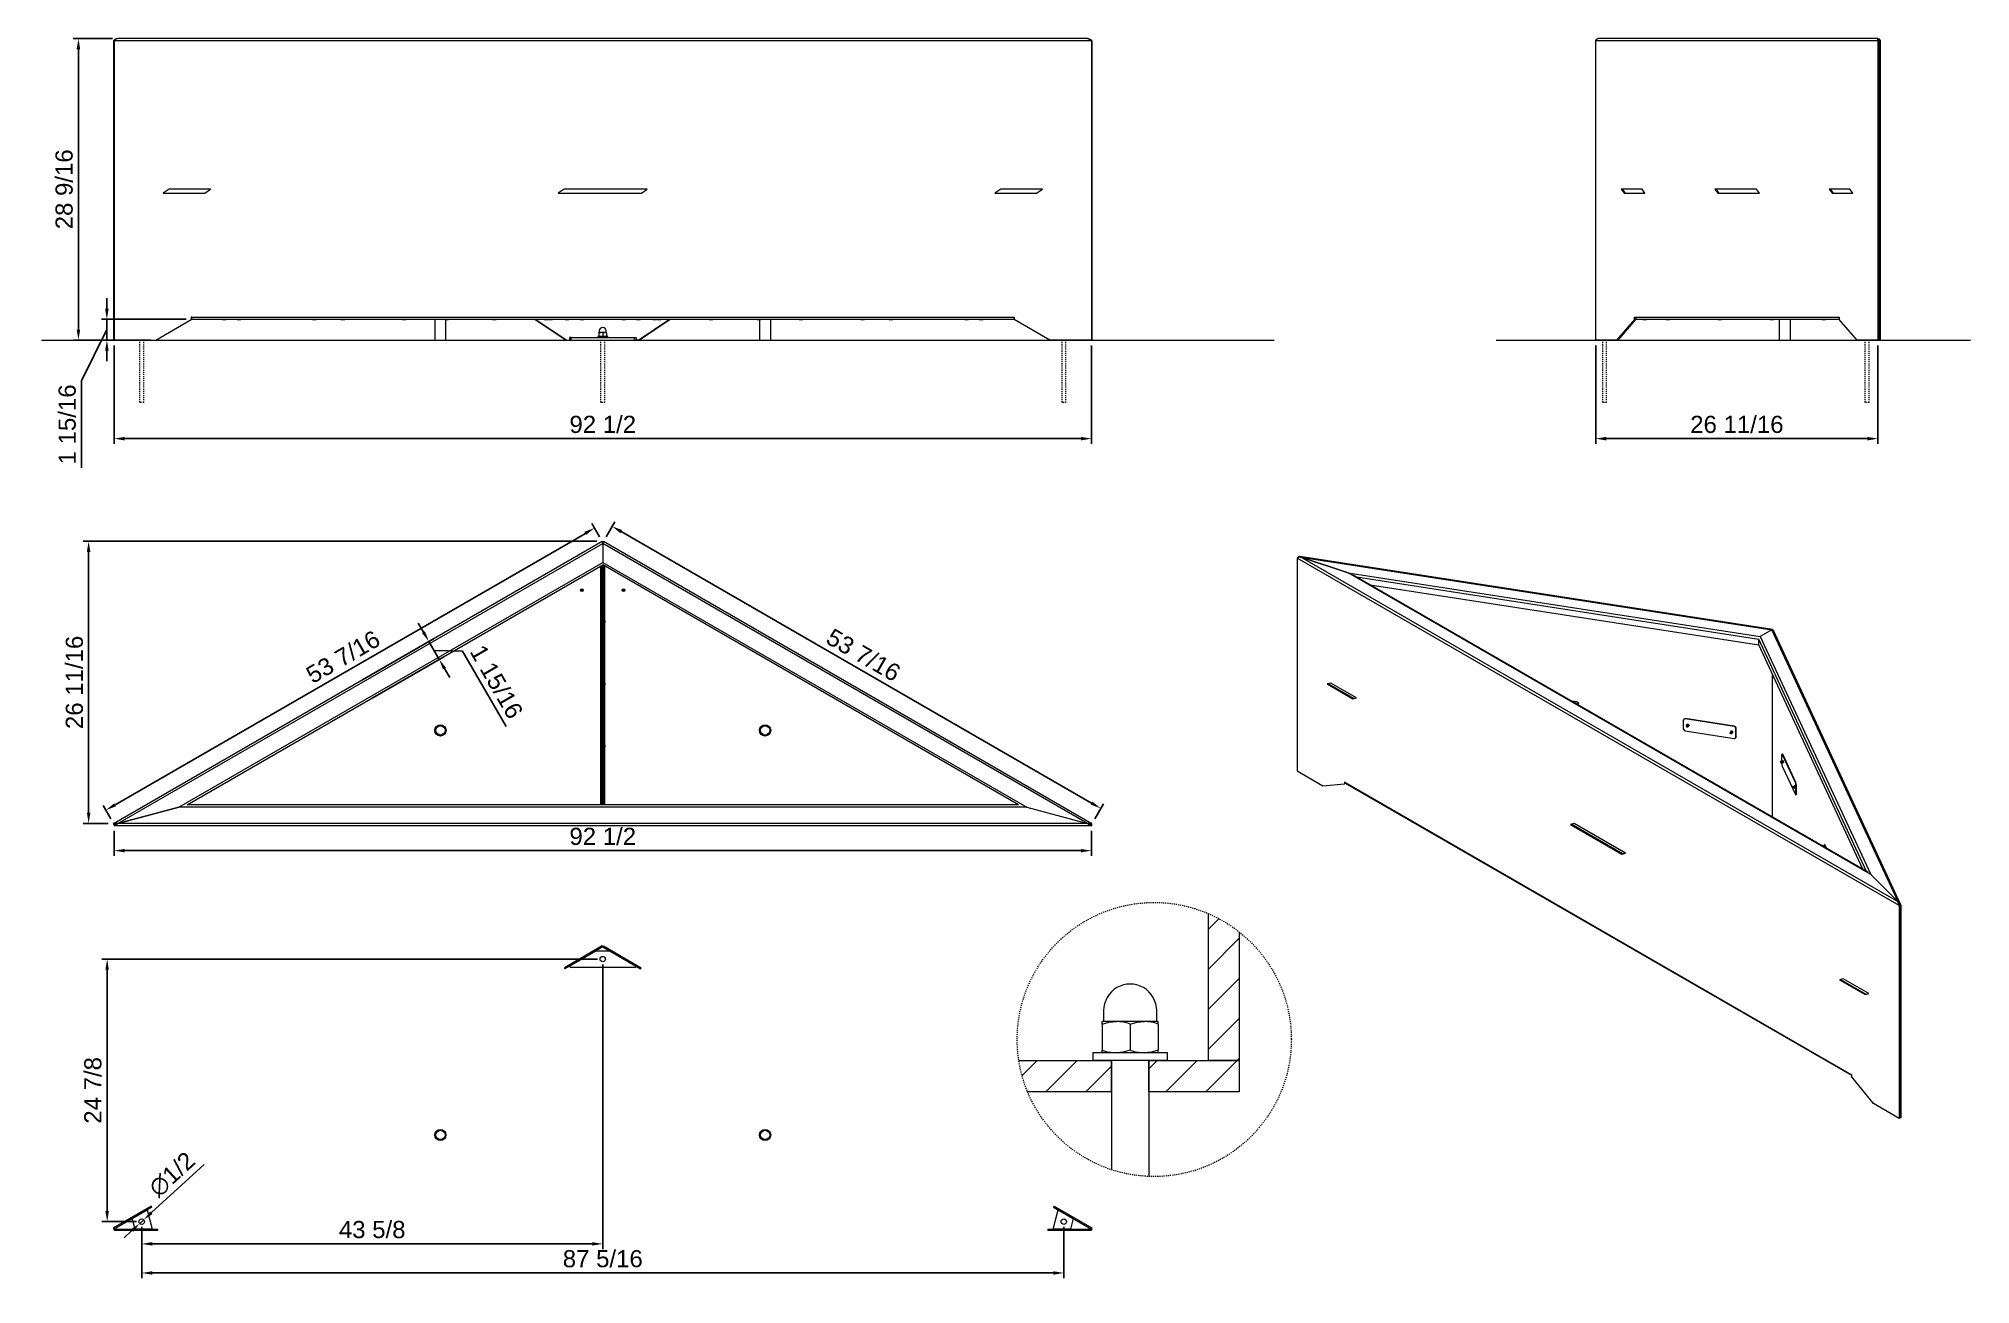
# Model space of a CAD drawing. Header units: inches. Extents: x -3 to 180, y 0 to 118.
import ezdxf

# ---------------------------------------------------------------- set-up
doc = ezdxf.new("R2010")
doc.units = ezdxf.units.IN
doc.header["$PDSIZE"] = -1
doc.linetypes.add('HIDDEN', pattern=[1.905, 1.27, -0.635])
for name, color, linetype, lineweight in [('ZANO_R', 7, 'Continuous', 0), ('ZANO_R_przerywana', 250, 'HIDDEN', 0), ('ZANO_W', 1, 'Continuous', 0)]:
    doc.layers.add(name, color=color, linetype=linetype, lineweight=lineweight)
doc.styles.get("Standard").update_dxf_attribs({"font": 'ARIALUNI.TTF'})
doc.dimstyles.new('amerykanie', dxfattribs={"dimtxt": 50, "dimasz": 50, "dimexe": 0.5, "dimexo": 0.5, "dimgap": 1, "dimtad": 1, "dimdec": 0, "dimzin": 0, "dimlunit": 5, "dimtxsty": 'Standard', "dimcen": 0.09, "dimclrd": 1, "dimclre": 1, "dimclrt": 1, "dimazin": 0, "dimtfac": 1, "dimtdec": 0, "dimtmove": 0, "dimatfit": 3, "dimfxl": 1, "dimtzin": 0, "dimarcsym": 1})

msp = doc.modelspace()

# ---------------------------------------------------------------- blocks, each defined once
blk = doc.blocks.new('*D362')
at = {"layer": 'Defpoints', "color": 0}
for p in [(4.78, 117.92), (1.06, 89.37), (4.38, 89.37)]:
    blk.add_point(p, dxfattribs=at)
at = {"layer": 'ZANO_W', "color": 1, "lineweight": -2}
for p, q in [((4.28, 117.92), (0.56, 117.92)), ((1.06, 116.92), (1.06, 90.37)), ((3.88, 89.37), (0.56, 89.37))]:
    blk.add_line(p, q, dxfattribs=at)
at = {"layer": 'ZANO_W', "color": 1}
for points in [[(1.22, 116.92), (0.89, 116.92), (1.06, 117.92)], [(0.89, 90.37), (1.22, 90.37), (1.06, 89.37)]]:
    blk.add_solid(points, dxfattribs=at)
at = {"layer": 'ZANO_W', "color": 1, "insert": (-0.29, 103.65), "char_height": 1.625, "attachment_point": 5, "rotation": 90}
blk.add_mtext('28 9/16', dxfattribs=at)
blk = doc.blocks.new('*D363')
at = {"layer": 'Defpoints', "color": 0}
for p in [(35.21, 59.14), (27.51, 56.96), (28.49, 55.26)]:
    blk.add_point(p, dxfattribs=at)
at = {"layer": 'ZANO_W', "color": 1, "lineweight": -2}
for p, q in [((33.73, 61.71), (33.23, 62.58)), ((27.94, 57.21), (34.66, 61.09)), ((34.23, 60.84), (35.21, 59.14)), ((28.93, 55.51), (35.65, 59.39)), ((37.42, 59.91), (34.72, 59.99)), ((41.54, 52.79), (37.42, 59.91)), ((35.71, 58.27), (36.21, 57.41))]:
    blk.add_line(p, q, dxfattribs=at)
at = {"layer": 'ZANO_W', "color": 1}
for points in [[(33.59, 61.63), (33.87, 61.79), (34.23, 60.84)], [(35.86, 58.36), (35.57, 58.19), (35.21, 59.14)]]:
    blk.add_solid(points, dxfattribs=at)
at = {"layer": 'ZANO_W', "color": 1, "insert": (40.64, 57.02), "char_height": 1.625, "attachment_point": 5, "rotation": 300}
blk.add_mtext('1 15/16', dxfattribs=at)
blk = doc.blocks.new('*D364')
at = {"layer": 'Defpoints', "color": 0}
for p in [(11.76, 91.34), (3.75, 89.37), (8.37, 89.37)]:
    blk.add_point(p, dxfattribs=at)
at = {"layer": 'ZANO_W', "color": 1, "lineweight": -2}
for p, q in [((3.75, 92.34), (3.75, 93.34)), ((1.35, 85.51), (3.75, 90.36)), ((11.26, 91.34), (3.25, 91.34)), ((3.75, 91.34), (3.75, 89.37)), ((7.87, 89.37), (3.25, 89.37)), ((3.75, 88.37), (3.75, 87.37)), ((1.35, 77.28), (1.35, 85.51))]:
    blk.add_line(p, q, dxfattribs=at)
at = {"layer": 'ZANO_W', "color": 1}
for points in [[(3.58, 92.34), (3.92, 92.34), (3.75, 91.34)], [(3.92, 88.37), (3.58, 88.37), (3.75, 89.37)]]:
    blk.add_solid(points, dxfattribs=at)
at = {"layer": 'ZANO_W', "color": 1, "insert": (0, 81.39), "char_height": 1.625, "attachment_point": 5, "rotation": 90}
blk.add_mtext('1 15/16', dxfattribs=at)
blk = doc.blocks.new('*D365')
at = {"layer": 'Defpoints', "color": 0}
for p in [(4.44, 43.39), (96.96, 43.39), (96.96, 41.03)]:
    blk.add_point(p, dxfattribs=at)
at = {"layer": 'ZANO_W', "color": 1, "lineweight": -2}
for p, q in [((4.44, 42.89), (4.44, 40.53)), ((96.96, 42.89), (96.96, 40.53)), ((5.44, 41.03), (95.96, 41.03))]:
    blk.add_line(p, q, dxfattribs=at)
at = {"layer": 'ZANO_W', "color": 1}
for points in [[(5.44, 41.19), (5.44, 40.86), (4.44, 41.03)], [(95.96, 40.86), (95.96, 41.19), (96.96, 41.03)]]:
    blk.add_solid(points, dxfattribs=at)
at = {"layer": 'ZANO_W', "color": 1, "insert": (50.7, 42.37), "char_height": 1.625, "attachment_point": 5}
blk.add_mtext('92 1/2', dxfattribs=at)
blk = doc.blocks.new('*D366')
at = {"layer": 'Defpoints', "color": 0}
for p in [(2.02, 70.32), (50.64, 70.32), (4.38, 43.61)]:
    blk.add_point(p, dxfattribs=at)
at = {"layer": 'ZANO_W', "color": 1, "lineweight": -2}
for p, q in [((50.14, 70.32), (1.52, 70.32)), ((2.02, 44.61), (2.02, 69.32)), ((3.88, 43.61), (1.52, 43.61))]:
    blk.add_line(p, q, dxfattribs=at)
at = {"layer": 'ZANO_W', "color": 1}
for points in [[(2.19, 69.32), (1.86, 69.32), (2.02, 70.32)], [(1.86, 44.61), (2.19, 44.61), (2.02, 43.61)]]:
    blk.add_solid(points, dxfattribs=at)
at = {"layer": 'ZANO_W', "color": 1, "insert": (0.68, 56.96), "char_height": 1.625, "attachment_point": 5, "rotation": 90}
blk.add_mtext('26 11/16', dxfattribs=at)
blk = doc.blocks.new('*D367')
at = {"layer": 'Defpoints', "color": 0}
for p in [(49.91, 71.57), (50.64, 70.32), (4.38, 43.61)]:
    blk.add_point(p, dxfattribs=at)
at = {"layer": 'ZANO_W', "color": 1, "lineweight": -2}
for p, q in [((50.39, 70.75), (49.66, 72)), ((4.52, 45.36), (49.05, 71.07)), ((4.13, 44.04), (3.4, 45.3))]:
    blk.add_line(p, q, dxfattribs=at)
at = {"layer": 'ZANO_W', "color": 1}
for points in [[(49.13, 70.93), (48.96, 71.22), (49.91, 71.57)], [(4.44, 45.51), (4.6, 45.22), (3.65, 44.86)]]:
    blk.add_solid(points, dxfattribs=at)
at = {"layer": 'ZANO_W', "color": 1, "insert": (26.11, 59.38), "char_height": 1.625, "attachment_point": 5, "rotation": 30}
blk.add_mtext('53 7/16', dxfattribs=at)
blk = doc.blocks.new('*D368')
at = {"layer": 'Defpoints', "color": 0}
for p in [(50.76, 70.32), (97.84, 45.03), (97.02, 43.61)]:
    blk.add_point(p, dxfattribs=at)
at = {"layer": 'ZANO_W', "color": 1, "lineweight": -2}
for p, q in [((51.01, 70.75), (51.83, 72.17)), ((52.44, 71.24), (96.97, 45.53)), ((97.27, 44.04), (98.09, 45.46))]:
    blk.add_line(p, q, dxfattribs=at)
at = {"layer": 'ZANO_W', "color": 1}
for points in [[(52.53, 71.38), (52.36, 71.09), (51.58, 71.74)], [(96.89, 45.39), (97.05, 45.68), (97.84, 45.03)]]:
    blk.add_solid(points, dxfattribs=at)
at = {"layer": 'ZANO_W', "color": 1, "insert": (75.38, 59.55), "char_height": 1.625, "attachment_point": 5, "rotation": 330.0015}
blk.add_mtext('53 7/16', dxfattribs=at)
blk = doc.blocks.new('*D369')
at = {"layer": 'Defpoints', "color": 0}
for p in [(4.44, 89.37), (96.96, 89.37), (96.96, 80.04)]:
    blk.add_point(p, dxfattribs=at)
at = {"layer": 'ZANO_W', "color": 1, "lineweight": -2}
for p, q in [((4.44, 88.87), (4.44, 79.54)), ((96.96, 88.87), (96.96, 79.54)), ((5.44, 80.04), (95.96, 80.04))]:
    blk.add_line(p, q, dxfattribs=at)
at = {"layer": 'ZANO_W', "color": 1}
for points in [[(5.44, 80.21), (5.44, 79.87), (4.44, 80.04)], [(95.96, 79.87), (95.96, 80.21), (96.96, 80.04)]]:
    blk.add_solid(points, dxfattribs=at)
at = {"layer": 'ZANO_W', "color": 1, "insert": (50.7, 81.38), "char_height": 1.625, "attachment_point": 5}
blk.add_mtext('92 1/2', dxfattribs=at)
blk = doc.blocks.new('*D370')
at = {"layer": 'Defpoints', "color": 0}
for p in [(7.05, 5.9), (94.35, 5.9), (94.35, 1.04)]:
    blk.add_point(p, dxfattribs=at)
at = {"layer": 'ZANO_W', "color": 1, "lineweight": -2}
for p, q in [((7.05, 5.4), (7.05, 0.54)), ((94.35, 5.4), (94.35, 0.54)), ((8.05, 1.04), (93.35, 1.04))]:
    blk.add_line(p, q, dxfattribs=at)
at = {"layer": 'ZANO_W', "color": 1}
for points in [[(8.05, 1.2), (8.05, 0.87), (7.05, 1.04)], [(93.35, 0.87), (93.35, 1.2), (94.35, 1.04)]]:
    blk.add_solid(points, dxfattribs=at)
at = {"layer": 'ZANO_W', "color": 1, "insert": (50.7, 2.38), "char_height": 1.625, "attachment_point": 5}
blk.add_mtext('87 5/16', dxfattribs=at)
blk = doc.blocks.new('*D371')
at = {"layer": 'Defpoints', "color": 0}
for p in [(50.7, 30.76), (7.05, 5.9), (50.7, 3.79)]:
    blk.add_point(p, dxfattribs=at)
at = {"layer": 'ZANO_W', "color": 1, "lineweight": -2}
for p, q in [((50.7, 30.26), (50.7, 3.29)), ((7.05, 5.4), (7.05, 3.29)), ((8.05, 3.79), (49.7, 3.79))]:
    blk.add_line(p, q, dxfattribs=at)
at = {"layer": 'ZANO_W', "color": 1}
for points in [[(8.05, 3.96), (8.05, 3.63), (7.05, 3.79)], [(49.7, 3.63), (49.7, 3.96), (50.7, 3.79)]]:
    blk.add_solid(points, dxfattribs=at)
at = {"layer": 'ZANO_W', "color": 1, "insert": (28.87, 5.14), "char_height": 1.625, "attachment_point": 5}
blk.add_mtext('43 5/8', dxfattribs=at)
blk = doc.blocks.new('*D372')
at = {"layer": 'Defpoints', "color": 0}
for p in [(3.78, 30.76), (50.7, 30.76), (7.05, 5.9)]:
    blk.add_point(p, dxfattribs=at)
at = {"layer": 'ZANO_W', "color": 1, "lineweight": -2}
for p, q in [((50.2, 30.76), (3.28, 30.76)), ((3.78, 6.9), (3.78, 29.76)), ((6.55, 5.9), (3.28, 5.9))]:
    blk.add_line(p, q, dxfattribs=at)
at = {"layer": 'ZANO_W', "color": 1}
for points in [[(3.94, 29.76), (3.61, 29.76), (3.78, 30.76)], [(3.61, 6.9), (3.94, 6.9), (3.78, 5.9)]]:
    blk.add_solid(points, dxfattribs=at)
at = {"layer": 'ZANO_W', "color": 1, "insert": (2.43, 18.33), "char_height": 1.625, "attachment_point": 5, "rotation": 90}
blk.add_mtext('24 7/8', dxfattribs=at)
blk = doc.blocks.new('*D373')
at = {"layer": 'Defpoints', "color": 0}
for p in [(144.71, 89.37), (171.42, 89.37), (171.42, 80.04)]:
    blk.add_point(p, dxfattribs=at)
at = {"layer": 'ZANO_W', "color": 1, "lineweight": -2}
for p, q in [((144.71, 88.87), (144.71, 79.54)), ((171.42, 88.87), (171.42, 79.54)), ((145.71, 80.04), (170.42, 80.04))]:
    blk.add_line(p, q, dxfattribs=at)
at = {"layer": 'ZANO_W', "color": 1}
for points in [[(145.71, 80.21), (145.71, 79.87), (144.71, 80.04)], [(170.42, 79.87), (170.42, 80.21), (171.42, 80.04)]]:
    blk.add_solid(points, dxfattribs=at)
at = {"layer": 'ZANO_W', "color": 1, "insert": (158.07, 81.38), "char_height": 1.625, "attachment_point": 5}
blk.add_mtext('26 11/16', dxfattribs=at)
blk = doc.blocks.new('*D374')
at = {"layer": 'Defpoints', "color": 0}
for p in [(6.86, 5.72), (7.24, 6.07)]:
    blk.add_point(p, dxfattribs=at)
at = {"layer": 'ZANO_W', "color": 1, "lineweight": -2}
for p, q in [((12.95, 11.31), (7.97, 6.75)), ((6.86, 5.72), (7.24, 6.07)), ((6.12, 5.05), (5.38, 4.37))]:
    blk.add_line(p, q, dxfattribs=at)
at = {"layer": 'ZANO_W', "color": 1}
for points in [[(6.23, 4.92), (6.01, 5.17), (6.86, 5.72)], [(7.86, 6.87), (8.08, 6.62), (7.24, 6.07)]]:
    blk.add_solid(points, dxfattribs=at)
at = {"layer": 'ZANO_W', "color": 1, "insert": (9.92, 10.36), "char_height": 1.625, "attachment_point": 5, "rotation": 42.5314}
blk.add_mtext('∅1/2', dxfattribs=at)

# ---------------------------------------------------------------- dimensions: what is measured, and where the dimension line sits
at = {"layer": 'ZANO_W'}
for base, p1, p2, picture, middle in [((1.05663, 89.37449), (4.78359, 117.91749), (4.37812, 89.37449), '*D362', (-0.2869, 103.64599)), ((2.02211, 70.31783), (4.37812, 43.60984), (50.6377, 70.31783), '*D366', (0.67857, 56.96383)), ((3.77704, 30.7605), (7.04661, 5.89638), (50.69639, 30.7605), '*D372', (2.43351, 18.32844))]:
    dim = msp.add_linear_dim(base=base, p1=p1, p2=p2, angle=90, dimstyle='amerykanie', override={"dimtxt": 1.625, "dimasz": 1, "dimgap": 0.5, "dimdec": 4, "dimaunit": 1, "dimadec": 1, "dimtdec": 4, "dimtmove": 1, "dimfrac": 2}, dxfattribs=at)
    dim.commit()
    dim.dimension.update_dxf_attribs({"geometry": picture, "text_midpoint": middle})
for base, p1, p2, angle, picture, middle, dimtype in [((3.74868, 89.37449), (11.75894, 91.34302), (8.37265, 89.37449), 90, '*D364', (1.34842, 85.00559), 160), ((35.21384, 59.13979), (27.50791, 56.96383), (28.49217, 55.25904), 300.0000005, '*D363', (37.6743, 59.47775), 161)]:
    dim = msp.add_linear_dim(base=base, p1=p1, p2=p2, angle=angle, dimstyle='amerykanie', override={"dimtxt": 1.625, "dimasz": 1, "dimgap": 0.5, "dimdec": 4, "dimaunit": 1, "dimadec": 1, "dimtdec": 4, "dimtmove": 1, "dimfrac": 2}, dxfattribs=at)
    dim.commit()
    dim.dimension.update_dxf_attribs({"geometry": picture, "text_midpoint": middle, "dimtype": dimtype})
for base, p1, p2, picture, middle in [((96.95635, 80.04048), (4.43559, 89.37449), (96.95635, 89.37449), '*D369', (50.69597, 81.38401)), ((171.42159, 80.04048), (144.71361, 89.37449), (171.42159, 89.37449), '*D373', (158.0676, 81.38401)), ((96.95635, 41.0278), (4.43559, 43.38902), (96.95635, 43.38902), '*D365', (50.69597, 42.37134)), ((50.69639, 3.79168), (7.04661, 5.89638), (50.69639, 30.7605), '*D371', (28.8715, 5.13522)), ((94.34618, 1.03832), (7.04661, 5.89638), (94.34618, 5.89638), '*D370', (50.69639, 2.38185))]:
    dim = msp.add_linear_dim(base=base, p1=p1, p2=p2, dimstyle='amerykanie', override={"dimtxt": 1.625, "dimasz": 1, "dimgap": 0.5, "dimdec": 4, "dimaunit": 1, "dimadec": 1, "dimtdec": 4, "dimtmove": 1, "dimfrac": 2}, dxfattribs=at)
    dim.commit()
    dim.dimension.update_dxf_attribs({"geometry": picture, "text_midpoint": middle})
for p1, p2, distance, picture, middle in [((4.37812, 43.60984), (50.6377, 70.31783), 1.44769, '*D367', (26.11229, 59.38111)), ((50.75582, 70.3174), (97.01611, 43.61065), 1.64052, '*D368', (75.37793, 59.54833))]:
    dim = msp.add_aligned_dim(p1=p1, p2=p2, distance=distance, dimstyle='amerykanie', override={"dimtxt": 1.625, "dimasz": 1, "dimgap": 0.5, "dimdec": 4, "dimaunit": 1, "dimadec": 1, "dimtdec": 4, "dimtmove": 1, "dimfrac": 2}, dxfattribs=at)
    dim.commit()
    dim.dimension.update_dxf_attribs({"geometry": picture, "text_midpoint": middle})
dim = msp.add_diameter_dim_2p(p1=(6.85803, 5.72339), p2=(7.23519, 6.06938), dimstyle='amerykanie', override={"dimtxt": 1.625, "dimasz": 1, "dimgap": 0.5, "dimdec": 4, "dimaunit": 1, "dimadec": 1, "dimtdec": 4, "dimtmove": 1, "dimfrac": 2}, dxfattribs=at)
dim.commit()
dim.dimension.update_dxf_attribs({"geometry": '*D374', "text_midpoint": (9.9197, 10.3552)})

# ---------------------------------------------------------------- linework, layer by layer
at = {"layer": 'ZANO_R'}
for p, q in [((4.43559, 117.70553), (4.37812, 117.70553)), ((4.37812, 117.70553), (4.37812, 89.37449)), ((96.95635, 117.70553), (4.43559, 117.70553)), ((4.43559, 117.70553), (4.43559, 89.37449)), ((96.60371, 117.91813), (4.78823, 117.91813)), ((96.95635, 117.70553), (97.0154, 117.70553)), ((96.95635, 117.70553), (96.95635, 89.37449)), ((97.0154, 117.70553), (97.0154, 89.37449)), ((144.71361, 89.37449), (144.71361, 117.70553)), ((171.42159, 117.70553), (144.71361, 117.70553)), ((171.4294, 117.91813), (144.92501, 117.91813)), ((171.42159, 117.70553), (171.42159, 89.37449)), ((171.52388, 117.70553), (171.42159, 117.70553)), ((171.4294, 117.83515), (171.4294, 117.91813)), ((171.42982, 117.91813), (171.4294, 117.91813)), ((171.42982, 117.8324), (171.42982, 117.91813)), ((171.52388, 117.70553), (171.52388, 91.46113)), ((171.52388, 117.70553), (171.5243, 117.70553)), ((171.5243, 117.70553), (171.64242, 117.70553)), ((171.5243, 117.70553), (171.5243, 89.37449)), ((171.64242, 117.70553), (171.64242, 89.37449)), ((171.5243, 104.25656), (171.52388, 104.25656)), ((9.63805, 103.666), (9.07578, 103.27229)), ((9.07578, 103.27229), (13.01283, 103.27229)), ((13.5751, 103.666), (9.63805, 103.666)), ((13.01283, 103.27229), (13.5751, 103.666)), ((47.04005, 103.666), (46.47778, 103.27229)), ((46.47778, 103.27229), (54.35189, 103.27229)), ((54.91416, 103.666), (47.04005, 103.666)), ((54.35189, 103.27229), (54.91416, 103.666)), ((88.37912, 103.666), (87.81685, 103.27229)), ((87.81685, 103.27229), (91.7539, 103.27229)), ((92.31617, 103.666), (88.37912, 103.666)), ((91.7539, 103.27229), (92.31617, 103.666)), ((149.08863, 103.666), (147.12011, 103.666)), ((147.12011, 103.666), (147.40124, 103.27229)), ((147.22239, 103.666), (147.50353, 103.27229)), ((147.40124, 103.27229), (149.36977, 103.27229)), ((149.36977, 103.27229), (149.08863, 103.666)), ((159.91553, 103.666), (155.97848, 103.666)), ((155.97848, 103.666), (156.25961, 103.27229)), ((156.08076, 103.666), (156.3619, 103.27229)), ((156.25961, 103.27229), (160.19666, 103.27229)), ((160.19666, 103.27229), (159.91553, 103.666)), ((168.7739, 103.666), (166.80537, 103.666)), ((166.80537, 103.666), (167.08651, 103.27229)), ((166.90766, 103.666), (167.18879, 103.27229)), ((167.08651, 103.27229), (169.05503, 103.27229)), ((169.05503, 103.27229), (168.7739, 103.666)), ((171.52388, 104.0597), (171.5243, 104.0597)), ((171.5243, 102.87859), (171.52388, 102.87859)), ((171.52388, 102.68174), (171.5243, 102.68174)), ((11.78224, 91.55562), (11.74287, 91.55562)), ((11.74287, 91.55562), (11.74287, 91.32029)), ((11.74287, 91.46113), (11.75894, 91.46113)), ((11.75894, 91.46113), (11.75894, 91.34302)), ((11.78224, 91.55562), (89.60971, 91.55562)), ((89.60971, 91.55562), (89.64908, 91.55562)), ((89.63343, 91.46113), (89.63343, 91.34302)), ((89.63343, 91.46113), (89.64908, 91.46113)), ((89.64908, 91.55562), (89.64908, 91.32029)), ((148.36725, 91.55562), (148.38693, 91.55562)), ((148.36725, 91.32029), (148.36725, 91.55562)), ((148.38693, 91.55562), (167.74827, 91.55562)), ((167.74827, 91.55562), (167.76796, 91.55562)), ((167.76796, 91.55562), (167.76796, 91.32029)), ((171.5237, 91.46113), (171.5243, 91.46113)), ((8.37265, 89.37449), (11.74287, 91.32029)), ((11.74287, 91.34302), (11.75894, 91.34302)), ((11.75894, 91.34302), (89.63343, 91.34302)), ((14.69206, 91.34302), (14.69206, 91.33908)), ((14.69206, 91.33908), (15.0464, 91.33908)), ((14.69744, 91.33162), (15.04102, 91.33162)), ((14.79493, 91.30877), (14.94353, 91.30877)), ((14.80033, 91.3084), (14.93813, 91.3084)), ((15.0464, 91.33908), (15.0464, 91.34302)), ((16.06959, 91.34302), (16.06959, 91.33908)), ((16.06959, 91.33908), (16.1681, 91.33908)), ((16.07496, 91.33162), (16.17048, 91.33162)), ((16.1681, 91.33908), (16.42392, 91.33908)), ((16.17048, 91.33162), (16.41855, 91.33162)), ((16.17246, 91.30877), (16.21377, 91.30877)), ((16.17786, 91.3084), (16.31565, 91.3084)), ((16.21377, 91.30877), (16.32105, 91.30877)), ((16.42392, 91.33908), (16.42392, 91.34302)), ((23.21603, 91.34302), (23.21603, 91.33908)), ((23.21603, 91.33908), (23.57037, 91.33908)), ((23.22141, 91.33162), (23.56499, 91.33162)), ((23.3189, 91.30877), (23.4675, 91.30877)), ((23.3243, 91.3084), (23.4621, 91.3084)), ((23.57037, 91.33908), (23.57037, 91.34302)), ((25.91222, 91.34302), (25.91222, 91.33908)), ((25.91222, 91.33908), (26.26656, 91.33908)), ((25.9176, 91.33162), (26.26118, 91.33162)), ((26.01509, 91.30877), (26.16369, 91.30877)), ((26.02049, 91.3084), (26.15829, 91.3084)), ((26.26656, 91.33908), (26.26656, 91.34302)), ((31.74, 91.34302), (31.74, 91.33908)), ((31.74, 91.33908), (32.09434, 91.33908)), ((31.74538, 91.33162), (32.08896, 91.33162)), ((31.84287, 91.30877), (31.99147, 91.30877)), ((31.84827, 91.3084), (31.98607, 91.3084)), ((32.09434, 91.33908), (32.09434, 91.34302)), ((34.79685, 91.34302), (34.79685, 89.37449)), ((35.75485, 91.34302), (35.75485, 91.33908)), ((35.75485, 91.33908), (36.10919, 91.33908)), ((35.76023, 91.33162), (36.10381, 91.33162)), ((35.85592, 89.37449), (35.85592, 91.30903)), ((35.85772, 91.30877), (36.00632, 91.30877)), ((35.86312, 91.3084), (36.00092, 91.3084)), ((36.10919, 91.33908), (36.10919, 91.34302)), ((40.26397, 91.34302), (40.26397, 91.33908)), ((40.26397, 91.33908), (40.61831, 91.33908)), ((40.26935, 91.33162), (40.61293, 91.33162)), ((40.36684, 91.30877), (40.51544, 91.30877)), ((40.37224, 91.3084), (40.51004, 91.3084)), ((40.61831, 91.33908), (40.61831, 91.34302)), ((44.30942, 91.32029), (44.30942, 91.34302)), ((44.36848, 91.32029), (44.30942, 91.32029)), ((44.30942, 91.32029), (47.22812, 89.37449)), ((44.36848, 91.32029), (44.36848, 91.34302)), ((44.36848, 91.32029), (47.28717, 89.37449)), ((45.16483, 91.34302), (45.16483, 91.33908)), ((45.16483, 91.33908), (45.28995, 91.33908)), ((45.17021, 91.33162), (45.29153, 91.33162)), ((45.2677, 91.30877), (45.32017, 91.30877)), ((45.2731, 91.3084), (45.4109, 91.3084)), ((45.28995, 91.33908), (45.51917, 91.33908)), ((45.29153, 91.33162), (45.51379, 91.33162)), ((45.32017, 91.30877), (45.4163, 91.30877)), ((45.51917, 91.33908), (45.51917, 91.34302)), ((45.59749, 91.34302), (45.59749, 91.33908)), ((45.59749, 91.33908), (45.95182, 91.33908)), ((45.60287, 91.33162), (45.94645, 91.33162)), ((45.70036, 91.30877), (45.84896, 91.30877)), ((45.70576, 91.3084), (45.84355, 91.3084)), ((45.95182, 91.33908), (45.95182, 91.34302)), ((47.13336, 91.34302), (47.13336, 91.33908)), ((47.13336, 91.33908), (47.48769, 91.33908)), ((47.13874, 91.33162), (47.48232, 91.33162)), ((47.23623, 91.30877), (47.38483, 91.30877)), ((47.24163, 91.3084), (47.37943, 91.3084)), ((47.48769, 91.33908), (47.48769, 91.34302)), ((48.5507, 91.34302), (48.5507, 91.33908)), ((48.5507, 91.33908), (48.82732, 91.33908)), ((48.55608, 91.33162), (48.8243, 91.33162)), ((48.65357, 91.30877), (48.76958, 91.30877)), ((48.65897, 91.3084), (48.79677, 91.3084)), ((48.76958, 91.30877), (48.80217, 91.30877)), ((48.8243, 91.33162), (48.89966, 91.33162)), ((48.82732, 91.33908), (48.90503, 91.33908)), ((48.90503, 91.33908), (48.90503, 91.34302)), ((50.22395, 89.70914), (50.22395, 89.61072)), ((51.16884, 89.70914), (50.22395, 89.70914)), ((50.34206, 90.0712), (50.34206, 90.10285)), ((50.51923, 90.10285), (50.34206, 90.10285)), ((50.34206, 90.0712), (50.34206, 89.74079)), ((50.34206, 89.70914), (50.34206, 89.74079)), ((50.36175, 90.24065), (50.36175, 90.11269)), ((50.87356, 90.10285), (50.51923, 90.10285)), ((50.69639, 90.0712), (50.69639, 89.74079)), ((51.05073, 90.10285), (50.87356, 90.10285)), ((51.03104, 90.11269), (51.03104, 90.24065)), ((51.05073, 90.0712), (51.05073, 90.10285)), ((51.05073, 90.0712), (51.05073, 89.74079)), ((51.05073, 89.70914), (51.05073, 89.74079)), ((51.16884, 89.61072), (51.16884, 89.70914)), ((52.48776, 91.34302), (52.48776, 91.33908)), ((52.48776, 91.33908), (52.53864, 91.33908)), ((52.49313, 91.33162), (52.54247, 91.33162)), ((52.53864, 91.33908), (52.84209, 91.33908)), ((52.54247, 91.33162), (52.83671, 91.33162)), ((52.59062, 91.30877), (52.61196, 91.30877)), ((52.59602, 91.3084), (52.73382, 91.3084)), ((52.61196, 91.30877), (52.73922, 91.30877)), ((52.84209, 91.33908), (52.84209, 91.34302)), ((53.90509, 91.34302), (53.90509, 91.33908)), ((53.90509, 91.33908), (54.25943, 91.33908)), ((53.91047, 91.33162), (54.25405, 91.33162)), ((54.00796, 91.30877), (54.15656, 91.30877)), ((54.01336, 91.3084), (54.15116, 91.3084)), ((57.02505, 91.32029), (54.10635, 89.37449)), ((57.0841, 91.32029), (54.16541, 89.37449)), ((54.25943, 91.33908), (54.25943, 91.34302)), ((55.44012, 91.34302), (55.44012, 91.33908)), ((55.44012, 91.33908), (55.58834, 91.33908)), ((55.4455, 91.33162), (55.58922, 91.33162)), ((55.54299, 91.30877), (55.60515, 91.30877)), ((55.54839, 91.3084), (55.68619, 91.3084)), ((55.58834, 91.33908), (55.79446, 91.33908)), ((55.58922, 91.33162), (55.78908, 91.33162)), ((55.60515, 91.30877), (55.69159, 91.30877)), ((55.79446, 91.33908), (55.79446, 91.34302)), ((55.87362, 91.34302), (55.87362, 91.33908)), ((55.87362, 91.33908), (56.04902, 91.33908)), ((55.87899, 91.33162), (56.04908, 91.33162)), ((55.97649, 91.30877), (56.05005, 91.30877)), ((55.98189, 91.3084), (56.11969, 91.3084)), ((56.04902, 91.33908), (56.22795, 91.33908)), ((56.04908, 91.33162), (56.22258, 91.33162)), ((56.05005, 91.30877), (56.12508, 91.30877)), ((56.22795, 91.33908), (56.22795, 91.34302)), ((57.02505, 91.34302), (57.02505, 91.32029)), ((57.02505, 91.32029), (57.0841, 91.32029)), ((57.0841, 91.32029), (57.0841, 91.34302)), ((60.77442, 91.34302), (60.77442, 91.33908)), ((60.77442, 91.33908), (61.12876, 91.33908)), ((60.7798, 91.33162), (61.12338, 91.33162)), ((60.87729, 91.30877), (61.02589, 91.30877)), ((60.88269, 91.3084), (61.02049, 91.3084)), ((61.12876, 91.33908), (61.12876, 91.34302)), ((65.28275, 91.34302), (65.28275, 91.33908)), ((65.28275, 91.33908), (65.63709, 91.33908)), ((65.28813, 91.33162), (65.63171, 91.33162)), ((65.38562, 91.30877), (65.53422, 91.30877)), ((65.39102, 91.3084), (65.52882, 91.3084)), ((65.53603, 91.30903), (65.53603, 89.37449)), ((65.63709, 91.33908), (65.63709, 91.34302)), ((66.59509, 89.37449), (66.59509, 91.34302)), ((69.29839, 91.34302), (69.29839, 91.33908)), ((69.29839, 91.33908), (69.65273, 91.33908)), ((69.30377, 91.33162), (69.64735, 91.33162)), ((69.40126, 91.30877), (69.54986, 91.30877)), ((69.40666, 91.3084), (69.54446, 91.3084)), ((69.65273, 91.33908), (69.65273, 91.34302)), ((75.12539, 91.34302), (75.12539, 91.33908)), ((75.12539, 91.33908), (75.42373, 91.33908)), ((75.13077, 91.33162), (75.42005, 91.33162)), ((75.22826, 91.30877), (75.35337, 91.30877)), ((75.23365, 91.3084), (75.37145, 91.3084)), ((75.35337, 91.30877), (75.37686, 91.30877)), ((75.42005, 91.33162), (75.47435, 91.33162)), ((75.42373, 91.33908), (75.47973, 91.33908)), ((75.47973, 91.33908), (75.47973, 91.34302)), ((77.82236, 91.34302), (77.82236, 91.33908)), ((77.82236, 91.33908), (78.1767, 91.33908)), ((77.82774, 91.33162), (78.17132, 91.33162)), ((77.92523, 91.30877), (78.07383, 91.30877)), ((77.93063, 91.3084), (78.06843, 91.3084)), ((78.1767, 91.33908), (78.1767, 91.34302)), ((84.96802, 91.34302), (84.96802, 91.33908)), ((84.96802, 91.33908), (85.1652, 91.33908)), ((84.9734, 91.33162), (85.16459, 91.33162)), ((85.07089, 91.30877), (85.15358, 91.30877)), ((85.07629, 91.3084), (85.21408, 91.3084)), ((85.15358, 91.30877), (85.21949, 91.30877)), ((85.16459, 91.33162), (85.31698, 91.33162)), ((85.1652, 91.33908), (85.32236, 91.33908)), ((85.32236, 91.33908), (85.32236, 91.34302)), ((86.34633, 91.34302), (86.34633, 91.33908)), ((86.34633, 91.33908), (86.68464, 91.33908)), ((86.35171, 91.33162), (86.67975, 91.33162)), ((86.4492, 91.30877), (86.59108, 91.30877)), ((86.45461, 91.3084), (86.5924, 91.3084)), ((86.59108, 91.30877), (86.5978, 91.30877)), ((86.67975, 91.33162), (86.69529, 91.33162)), ((86.68464, 91.33908), (86.70067, 91.33908)), ((86.70067, 91.33908), (86.70067, 91.34302)), ((89.63343, 91.34302), (89.64908, 91.34302)), ((93.01929, 89.37449), (89.64908, 91.32029)), ((148.36725, 91.32029), (146.68213, 89.37449)), ((148.46953, 91.32029), (146.78442, 89.37449)), ((148.46996, 91.32029), (146.78485, 89.37449)), ((148.46953, 91.32029), (148.36725, 91.32029)), ((148.46953, 91.32029), (148.46953, 91.3939)), ((148.46953, 91.34302), (148.47573, 91.34302)), ((148.46996, 91.34302), (148.46996, 91.32029)), ((148.47573, 91.34302), (148.47573, 91.3875)), ((148.47573, 91.34302), (148.59832, 91.34302)), ((148.59832, 91.34302), (167.76796, 91.34302)), ((149.16655, 91.34302), (149.16655, 91.33908)), ((149.16655, 91.33908), (149.51307, 91.33908)), ((149.17193, 91.33162), (149.50793, 91.33162)), ((149.26942, 91.30877), (149.41474, 91.30877)), ((149.27482, 91.3084), (149.41262, 91.3084)), ((149.41474, 91.30877), (149.41802, 91.30877)), ((149.50793, 91.33162), (149.51551, 91.33162)), ((149.51307, 91.33908), (149.52089, 91.33908)), ((149.52089, 91.33908), (149.52089, 91.34302)), ((151.33129, 91.34302), (151.33129, 91.33908)), ((151.33129, 91.33908), (151.33265, 91.33908)), ((151.33265, 91.34302), (151.33265, 91.33908)), ((151.33265, 91.33908), (151.68699, 91.33908)), ((151.33666, 91.33162), (151.33803, 91.33162)), ((151.33803, 91.33162), (151.68161, 91.33162)), ((151.43416, 91.30877), (151.43552, 91.30877)), ((151.43552, 91.30877), (151.58412, 91.30877)), ((151.43955, 91.3084), (151.44092, 91.3084)), ((151.44092, 91.3084), (151.57872, 91.3084)), ((151.68699, 91.33908), (151.68699, 91.34302)), ((156.25261, 91.34302), (156.25261, 91.33908)), ((156.25261, 91.33908), (156.25397, 91.33908)), ((156.25397, 91.34302), (156.25397, 91.33908)), ((156.25397, 91.33908), (156.6083, 91.33908)), ((156.25798, 91.33162), (156.25934, 91.33162)), ((156.25934, 91.33162), (156.60293, 91.33162)), ((156.35547, 91.30877), (156.35684, 91.30877)), ((156.35684, 91.30877), (156.50544, 91.30877)), ((156.36087, 91.3084), (156.36224, 91.3084)), ((156.36224, 91.3084), (156.50004, 91.3084)), ((156.6083, 91.33908), (156.6083, 91.34302)), ((161.17392, 91.34302), (161.17392, 91.33908)), ((161.17392, 91.33908), (161.17529, 91.33908)), ((161.17529, 91.34302), (161.17529, 91.33908)), ((161.17529, 91.33908), (161.52962, 91.33908)), ((161.1793, 91.33162), (161.18066, 91.33162)), ((161.18066, 91.33162), (161.52425, 91.33162)), ((161.27679, 91.30877), (161.27816, 91.30877)), ((161.27816, 91.30877), (161.42675, 91.30877)), ((161.28219, 91.3084), (161.28355, 91.3084)), ((161.28355, 91.3084), (161.42135, 91.3084)), ((161.52962, 91.33908), (161.52962, 91.34302)), ((162.08498, 91.34302), (162.08498, 89.37449)), ((163.14405, 89.37449), (163.14405, 91.34302)), ((166.0966, 91.34302), (166.0966, 91.33908)), ((166.0966, 91.33908), (166.45094, 91.33908)), ((166.10198, 91.33162), (166.44556, 91.33162)), ((166.19947, 91.30877), (166.34807, 91.30877)), ((166.20487, 91.3084), (166.34267, 91.3084)), ((166.34267, 91.3084), (166.34288, 91.3084)), ((166.34807, 91.30877), (166.34828, 91.30877)), ((166.44556, 91.33162), (166.44577, 91.33162)), ((166.45094, 91.33908), (166.45094, 91.34302)), ((166.45094, 91.33908), (166.45115, 91.33908)), ((166.45115, 91.33908), (166.45115, 91.34302)), ((169.45307, 89.37449), (167.76796, 91.32029)), ((171.5237, 91.34302), (171.5243, 91.34302)), ((171.52388, 91.34302), (171.52388, 89.37449)), ((4.43559, 89.37449), (4.37812, 89.37449)), ((4.43559, 89.37449), (8.37265, 89.37449)), ((34.79685, 89.37449), (35.85592, 89.37449)), ((47.22812, 89.37449), (47.28717, 89.37449)), ((47.28717, 89.37449), (47.54675, 89.37449)), ((47.54675, 89.61072), (47.54675, 89.37449)), ((47.69801, 89.61072), (47.54675, 89.61072)), ((47.54675, 89.37449), (47.69801, 89.37449)), ((47.69801, 89.37449), (47.69801, 89.61072)), ((47.69801, 89.61072), (53.69478, 89.61072)), ((47.69801, 89.37449), (53.69478, 89.37449)), ((53.69478, 89.37449), (53.69478, 89.61072)), ((53.69478, 89.61072), (53.84604, 89.61072)), ((53.84604, 89.37449), (53.69478, 89.37449)), ((53.84604, 89.61072), (53.84604, 89.37449)), ((54.10635, 89.37449), (53.84604, 89.37449)), ((54.10635, 89.37449), (54.16541, 89.37449)), ((65.53603, 89.37449), (65.65762, 89.37449)), ((65.65762, 89.37449), (66.59509, 89.37449)), ((96.95635, 89.37449), (93.01929, 89.37449)), ((97.0154, 89.37449), (96.95635, 89.37449)), ((146.68213, 89.37449), (144.71361, 89.37449)), ((146.68213, 89.37449), (146.78442, 89.37449)), ((146.78485, 89.37449), (146.78442, 89.37449)), ((162.08498, 89.37449), (162.60073, 89.37449)), ((162.60073, 89.37449), (163.14405, 89.37449)), ((171.42159, 89.37449), (169.45307, 89.37449)), ((171.52388, 89.37449), (171.42159, 89.37449)), ((171.52388, 89.61072), (171.5243, 89.61072)), ((171.52388, 89.37449), (171.5243, 89.37449)), ((171.5243, 89.37449), (171.64242, 89.37449)), ((4.37812, 43.60984), (50.6377, 70.31783)), ((4.78981, 43.60204), (50.69676, 70.10643)), ((50.69676, 70.21554), (50.6377, 70.31783)), ((50.69676, 70.21512), (50.75582, 70.3174)), ((50.69676, 70.10643), (50.69676, 68.32435)), ((96.60371, 43.60162), (50.69676, 70.10601)), ((50.69676, 70.10601), (50.69676, 68.32393)), ((50.75582, 70.3174), (97.0154, 43.60942)), ((10.54958, 45.14537), (50.69676, 68.32435)), ((11.34302, 45.35796), (50.69676, 68.07886)), ((50.48337, 67.95566), (50.48337, 45.35754)), ((50.57786, 68.01022), (50.57786, 45.35754)), ((50.69597, 68.07841), (50.69597, 45.35754)), ((50.69676, 68.32393), (90.84394, 45.14494)), ((90.05051, 45.35754), (50.69676, 68.07844)), ((50.81409, 68.0107), (50.81409, 45.35754)), ((50.90857, 45.35754), (50.90857, 67.95615)), ((116.50422, 68.76765), (116.43146, 68.72565)), ((173.4211, 35.82623), (116.43146, 68.72565)), ((116.43146, 68.72565), (116.43146, 48.57394)), ((116.51723, 68.76698), (116.50422, 68.76765)), ((116.50545, 68.76724), (116.53208, 68.82461)), ((161.43055, 61.95627), (116.68999, 68.87691)), ((173.33484, 36.17845), (116.77963, 68.82708)), ((116.77963, 68.82708), (121.27809, 67.32776)), ((121.27932, 67.32735), (116.78086, 68.82667)), ((116.78086, 68.82667), (161.38378, 61.92732)), ((170.73766, 38.77536), (121.27809, 67.32776)), ((121.27932, 67.32735), (160.28608, 61.29363)), ((170.48469, 38.98401), (121.71676, 67.13714)), ((122.04653, 66.94676), (160.13452, 61.05517)), ((123.34533, 66.19698), (160.13461, 60.50628)), ((50.54324, 62.78885), (50.54324, 62.65105)), ((50.54361, 62.79425), (50.54361, 62.64565)), ((50.56646, 62.89174), (50.56646, 62.54816)), ((50.57786, 62.89712), (50.57392, 62.89712)), ((50.57392, 62.89712), (50.57392, 62.54278)), ((50.57392, 62.54278), (50.57786, 62.54278)), ((50.89875, 62.81521), (50.89875, 62.62468)), ((50.90556, 62.67049), (50.90556, 62.7694)), ((160.13461, 61.05496), (160.13601, 61.07379)), ((160.13461, 60.50609), (160.13461, 61.05496)), ((170.34016, 39.06744), (160.13461, 61.05496)), ((169.99215, 39.26835), (160.13461, 60.50609)), ((160.28608, 61.29363), (160.27774, 61.28491)), ((161.38352, 61.92717), (160.28582, 61.29348)), ((160.28582, 61.29348), (170.73766, 38.77536)), ((161.38378, 61.92732), (160.28608, 61.29363)), ((173.33484, 36.17845), (161.38352, 61.92717)), ((173.56452, 35.97227), (161.54195, 61.8745)), ((50.54324, 56.88327), (50.54324, 56.74547)), ((50.54361, 56.88867), (50.54361, 56.74007)), ((50.56646, 56.98616), (50.56646, 56.64258)), ((50.57786, 56.99154), (50.57392, 56.99154)), ((50.57392, 56.99154), (50.57392, 56.6372)), ((50.89875, 56.90963), (50.89875, 56.7191)), ((50.90556, 56.76491), (50.90556, 56.86382)), ((119.636, 56.88947), (119.28966, 56.80937)), ((119.28966, 56.80937), (121.71475, 55.40939)), ((119.39354, 56.83339), (121.7875, 55.45139)), ((122.06109, 55.4895), (119.636, 56.88947)), ((161.45073, 44.1992), (161.45073, 57.67055)), ((50.57392, 56.6372), (50.57786, 56.6372)), ((121.71475, 55.40939), (122.06109, 55.4895)), ((121.7875, 55.45139), (121.71475, 55.40939)), ((121.7875, 55.45139), (122.02996, 55.50747)), ((142.9199, 55.11517), (142.40323, 55.19509)), ((142.90659, 55.08648), (142.47599, 55.15309)), ((142.90659, 55.08648), (142.9199, 55.11517)), ((143.08553, 54.94953), (143.07222, 54.92084)), ((143.07222, 54.80889), (143.07222, 54.92084)), ((143.08553, 54.8012), (143.08553, 54.94953)), ((153.01043, 52.54344), (153.01043, 53.38356)), ((153.03384, 53.45882), (153.02052, 53.43013)), ((153.17607, 53.49796), (153.18938, 53.52665)), ((157.81389, 52.78057), (153.17607, 53.49796)), ((157.82721, 52.80925), (153.18938, 53.52665)), ((153.17607, 52.3778), (157.81389, 51.6604)), ((153.30928, 52.8141), (153.30804, 52.81143)), ((153.31537, 52.82721), (153.31413, 52.82454)), ((153.32146, 52.84033), (153.32022, 52.83766)), ((153.32189, 52.94607), (153.32383, 52.96362)), ((153.32754, 52.85344), (153.32631, 52.85077)), ((153.33363, 52.86655), (153.33239, 52.86388)), ((153.33972, 52.87966), (153.33848, 52.877)), ((153.34581, 52.89278), (153.34456, 52.89011)), ((153.34638, 52.93975), (153.35615, 52.93824)), ((153.35189, 52.90589), (153.35065, 52.90322)), ((153.35286, 52.92891), (153.36193, 52.92751)), ((153.35568, 52.91385), (153.35286, 52.91429)), ((153.35553, 52.93465), (153.36459, 52.93325)), ((153.36805, 52.94071), (153.35674, 52.91634)), ((153.3681, 52.94068), (153.35878, 52.94667)), ((153.36239, 52.97315), (153.37169, 52.96717)), ((153.36743, 52.95799), (153.37675, 52.952)), ((153.37169, 52.96717), (153.37009, 52.96373)), ((153.37009, 52.96373), (153.37941, 52.95774)), ((153.37941, 52.95774), (153.37675, 52.952)), ((153.38898, 52.96045), (153.3836, 52.96916)), ((153.39747, 52.99203), (153.40284, 52.98333)), ((153.39858, 52.97415), (153.40396, 52.96544)), ((153.40284, 52.98333), (153.40124, 52.97989)), ((153.40124, 52.97989), (153.40662, 52.97118)), ((153.40662, 52.97118), (153.40396, 52.96544)), ((153.42067, 52.96664), (153.42067, 52.97574)), ((153.43248, 52.75367), (153.43372, 52.75634)), ((153.43796, 52.97307), (153.43796, 52.96397)), ((153.44062, 52.9697), (153.43796, 52.96397)), ((153.43856, 52.76679), (153.4398, 52.76945)), ((153.44222, 52.98224), (153.44062, 52.9788)), ((153.44062, 52.9788), (153.44062, 52.9697)), ((153.44222, 52.99133), (153.44222, 52.98224)), ((153.44465, 52.7799), (153.44589, 52.78257)), ((153.45074, 52.79301), (153.45198, 52.79568)), ((153.45467, 52.9576), (153.46005, 52.96465)), ((153.45733, 52.96334), (153.45467, 52.9576)), ((153.45683, 52.80613), (153.45807, 52.8088)), ((153.45733, 52.96334), (153.46271, 52.97038)), ((153.46431, 52.97383), (153.46271, 52.97038)), ((153.46291, 52.81924), (153.46415, 52.82191)), ((153.46431, 52.97383), (153.46968, 52.98086)), ((153.469, 52.83235), (153.47024, 52.83502)), ((153.47503, 52.95502), (153.46965, 52.94797)), ((153.47508, 52.84547), (153.47632, 52.84814)), ((153.48062, 52.85742), (153.48466, 52.85087)), ((153.48117, 52.85858), (153.49419, 52.88663)), ((153.48454, 52.94148), (153.48188, 52.93574)), ((153.48188, 52.93574), (153.4912, 52.93885)), ((153.48454, 52.94148), (153.49386, 52.94459)), ((153.4912, 52.86156), (153.48454, 52.86584)), ((153.49985, 52.92485), (153.49053, 52.92174)), ((153.49057, 52.87884), (153.49985, 52.87288)), ((153.49324, 52.88458), (153.50251, 52.87862)), ((153.49546, 52.94803), (153.49386, 52.94459)), ((153.49766, 52.91266), (153.495, 52.90693)), ((153.495, 52.90693), (153.50577, 52.90526)), ((153.50577, 52.89064), (153.495, 52.89231)), ((153.49546, 52.94803), (153.50476, 52.95113)), ((153.49766, 52.91266), (153.50843, 52.911)), ((153.50423, 52.88198), (153.50582, 52.88542)), ((153.50423, 52.88199), (153.51341, 52.87608)), ((153.51002, 52.91444), (153.50843, 52.911)), ((153.51002, 52.91444), (153.52077, 52.91278)), ((157.45021, 52.17356), (157.44897, 52.1709)), ((157.45629, 52.18668), (157.45505, 52.18401)), ((157.46238, 52.19979), (157.46114, 52.19712)), ((157.46846, 52.21291), (157.46723, 52.21024)), ((157.47455, 52.22602), (157.47331, 52.22335)), ((157.48064, 52.23913), (157.4794, 52.23647)), ((157.48672, 52.25225), (157.48548, 52.24958)), ((157.4873, 52.29922), (157.49707, 52.29771)), ((157.49281, 52.26536), (157.49157, 52.26269)), ((157.49378, 52.28838), (157.50285, 52.28698)), ((157.4966, 52.27332), (157.49378, 52.27376)), ((157.49645, 52.29412), (157.50551, 52.29271)), ((157.50897, 52.30018), (157.49766, 52.27581)), ((157.50902, 52.30014), (157.4997, 52.30614)), ((157.50331, 52.33262), (157.51261, 52.32664)), ((157.50835, 52.31746), (157.51767, 52.31147)), ((157.51261, 52.32664), (157.51101, 52.3232)), ((157.51101, 52.3232), (157.52033, 52.31721)), ((157.52033, 52.31721), (157.51767, 52.31147)), ((157.5299, 52.31991), (157.52452, 52.32863)), ((157.53838, 52.3515), (157.54376, 52.3428)), ((157.53949, 52.33362), (157.54488, 52.32491)), ((157.54376, 52.3428), (157.54216, 52.33936)), ((157.54216, 52.33936), (157.54754, 52.33065)), ((157.54754, 52.33065), (157.54488, 52.32491)), ((157.56158, 52.32611), (157.56158, 52.33521)), ((157.5734, 52.11314), (157.57464, 52.11581)), ((157.57888, 52.33253), (157.57888, 52.32343)), ((157.58154, 52.32917), (157.57888, 52.32343)), ((157.57949, 52.12625), (157.58072, 52.12892)), ((157.58314, 52.34171), (157.58154, 52.33827)), ((157.58154, 52.33827), (157.58154, 52.32917)), ((157.58314, 52.35079), (157.58314, 52.34171)), ((157.58557, 52.13937), (157.58681, 52.14204)), ((157.59166, 52.15248), (157.5929, 52.15515)), ((157.59559, 52.31707), (157.60097, 52.32411)), ((157.59825, 52.3228), (157.59559, 52.31707)), ((157.59775, 52.16559), (157.59898, 52.16826)), ((157.59825, 52.3228), (157.60363, 52.32985)), ((157.60523, 52.33329), (157.60363, 52.32985)), ((157.60383, 52.17871), (157.60507, 52.18138)), ((157.60523, 52.33329), (157.6106, 52.34033)), ((157.60992, 52.19182), (157.61116, 52.19449)), ((157.61595, 52.31449), (157.61057, 52.30744)), ((157.616, 52.20493), (157.61724, 52.2076)), ((157.62153, 52.21689), (157.62558, 52.21034)), ((157.62209, 52.21805), (157.63511, 52.2461)), ((157.62546, 52.30095), (157.6228, 52.29521)), ((157.6228, 52.29521), (157.63212, 52.29831)), ((157.62546, 52.30095), (157.63478, 52.30405)), ((157.63212, 52.22102), (157.62546, 52.2253)), ((157.64076, 52.28432), (157.63144, 52.28121)), ((157.63149, 52.23831), (157.64076, 52.23235)), ((157.63416, 52.24405), (157.64343, 52.23809)), ((157.63638, 52.30749), (157.63478, 52.30405)), ((157.63858, 52.27213), (157.63592, 52.26639)), ((157.63592, 52.26639), (157.64668, 52.26473)), ((157.64668, 52.25011), (157.63592, 52.25177)), ((157.63638, 52.30749), (157.64568, 52.3106)), ((157.63858, 52.27213), (157.64935, 52.27046)), ((157.64515, 52.24144), (157.64675, 52.24489)), ((157.64515, 52.24145), (157.65433, 52.23555)), ((157.65095, 52.27391), (157.64935, 52.27046)), ((157.65095, 52.27391), (157.66169, 52.27225)), ((157.81389, 52.78057), (157.82721, 52.80925)), ((157.96944, 51.72823), (157.98275, 51.75691)), ((157.99285, 52.64361), (157.97953, 52.61492)), ((157.97953, 51.7748), (157.97953, 52.61492)), ((157.97953, 51.7748), (157.99285, 51.80349)), ((157.99285, 51.80349), (157.99285, 52.64361)), ((50.54324, 50.97769), (50.54324, 50.83989)), ((50.54361, 50.98309), (50.54361, 50.83449)), ((50.56646, 51.08058), (50.56646, 50.737)), ((50.57786, 51.08596), (50.57392, 51.08596)), ((50.57392, 51.08596), (50.57392, 50.73162)), ((50.57392, 50.73162), (50.57786, 50.73162)), ((50.89875, 51.00405), (50.89875, 50.81352)), ((50.90556, 50.85934), (50.90556, 50.95824)), ((162.22171, 49.47787), (162.21547, 49.46403)), ((162.23025, 49.48258), (162.22562, 49.48186)), ((162.24531, 49.46864), (162.23518, 49.47995)), ((162.24442, 49.48138), (162.2409, 49.47356)), ((162.25296, 49.48609), (162.24833, 49.48538)), ((162.26802, 49.47215), (162.2579, 49.48346)), ((162.26714, 49.48489), (162.26362, 49.47708)), ((162.27568, 49.4896), (162.27105, 49.48889)), ((162.29074, 49.47567), (162.28061, 49.48697)), ((162.28986, 49.48841), (162.28633, 49.48059)), ((162.29839, 49.49312), (162.29377, 49.4924)), ((162.31346, 49.47918), (162.30333, 49.49049)), ((162.31257, 49.49192), (162.30905, 49.4841)), ((162.32111, 49.49663), (162.31649, 49.49592)), ((162.33617, 49.4827), (162.32604, 49.494)), ((162.32765, 49.49221), (162.32765, 50.10451)), ((162.33529, 49.49543), (162.33177, 49.48762)), ((162.34382, 49.50015), (162.3392, 49.49943)), ((162.39551, 50.18604), (162.34582, 50.17835)), ((162.35889, 49.48621), (162.34876, 49.49752)), ((162.358, 49.49895), (162.35448, 49.49113)), ((162.36654, 49.50366), (162.36192, 49.50294)), ((162.3687, 49.36857), (162.37494, 49.38241)), ((162.3816, 49.48972), (162.37147, 49.50103)), ((162.37203, 50.14891), (162.42172, 50.1566)), ((163.61473, 47.47155), (162.37203, 50.14891)), ((162.38072, 49.50246), (162.3772, 49.49464)), ((162.38925, 49.50717), (162.38463, 49.50646)), ((162.39142, 49.37209), (162.39766, 49.38592)), ((162.40432, 49.49324), (162.39419, 49.50454)), ((162.39495, 49.3799), (162.40067, 49.37352)), ((162.40344, 49.50597), (162.39991, 49.49816)), ((162.446, 49.51595), (162.40735, 49.50997)), ((162.41414, 49.3756), (162.42038, 49.38944)), ((162.41766, 49.38342), (162.42338, 49.37703)), ((163.66442, 47.47923), (162.42172, 50.1566)), ((162.42832, 49.3744), (162.46698, 49.38038)), ((162.43764, 49.51466), (162.43759, 49.51487)), ((162.44428, 49.52657), (162.43991, 49.52253)), ((162.43991, 49.52253), (162.44173, 49.51529)), ((162.44568, 49.5159), (162.44424, 49.52687)), ((162.45881, 49.37912), (162.45881, 49.37855)), ((162.46472, 49.3708), (162.46354, 49.37985)), ((162.4673, 49.38045), (162.46698, 49.38038)), ((162.46966, 49.38081), (162.4673, 49.38045)), ((162.4673, 49.38045), (162.46874, 49.36946)), ((116.43146, 48.57394), (118.85655, 47.17396)), ((162.23153, 49.36023), (162.24166, 49.34892)), ((162.24659, 49.34629), (162.25122, 49.34701)), ((162.25513, 49.351), (162.26137, 49.36484)), ((162.25865, 49.35882), (162.26437, 49.35243)), ((162.26931, 49.3498), (162.27393, 49.35052)), ((162.27784, 49.35452), (162.28408, 49.36835)), ((162.28137, 49.36233), (162.28709, 49.35595)), ((162.29202, 49.35332), (162.29665, 49.35403)), ((162.30056, 49.35803), (162.3068, 49.37187)), ((162.30408, 49.36585), (162.3098, 49.35946)), ((162.31474, 49.35683), (162.31936, 49.35755)), ((162.32327, 49.36154), (162.32951, 49.37538)), ((162.3268, 49.36936), (162.33252, 49.36297)), ((162.32765, 49.26439), (162.32765, 49.36841)), ((162.33746, 49.36035), (162.34208, 49.36106)), ((162.34599, 49.36506), (162.35223, 49.3789)), ((162.34951, 49.37287), (162.35524, 49.36649)), ((162.36017, 49.36386), (162.36479, 49.36457)), ((162.37203, 49.02875), (163.61473, 46.35139)), ((162.37223, 49.37639), (162.37795, 49.37)), ((162.38289, 49.36737), (162.38751, 49.36809)), ((162.4056, 49.37089), (162.41022, 49.3716)), ((162.45881, 49.37855), (162.46399, 49.37639)), ((162.46612, 49.36991), (162.46949, 49.36827)), ((118.85655, 47.17396), (120.93249, 47.35958)), ((120.95674, 47.51297), (120.93249, 47.52697)), ((120.93249, 47.52697), (120.93249, 47.35958)), ((121.00525, 47.40158), (120.93249, 47.35958)), ((120.95674, 47.51297), (168.89582, 19.83833)), ((120.98731, 47.43268), (168.92007, 19.76169)), ((121.00525, 47.42233), (121.00525, 47.40158)), ((121.00525, 47.41775), (121.01515, 47.41203)), ((121.01515, 47.41661), (121.01515, 47.41203)), ((121.01515, 47.41203), (121.01805, 47.41494)), ((163.33127, 47.08736), (163.32503, 47.07352)), ((163.3398, 47.09208), (163.33518, 47.09136)), ((163.34108, 46.96972), (163.35121, 46.95842)), ((163.35487, 47.07814), (163.34474, 47.08945)), ((163.35398, 47.09088), (163.35046, 47.08306)), ((163.35615, 46.95579), (163.36077, 46.9565)), ((163.36251, 47.09559), (163.35789, 47.09487)), ((163.36468, 46.9605), (163.37092, 46.97434)), ((163.37758, 47.08165), (163.36745, 47.09296)), ((163.36821, 46.96832), (163.37393, 46.96193)), ((163.3767, 47.09439), (163.37317, 47.08657)), ((163.37886, 46.9593), (163.38349, 46.96002)), ((163.38523, 47.0991), (163.38061, 47.09839)), ((163.3874, 46.96402), (163.39364, 46.97785)), ((163.4003, 47.08517), (163.39017, 47.09647)), ((163.39092, 46.97183), (163.39664, 46.96544)), ((163.39941, 47.09791), (163.39589, 47.09009)), ((163.40158, 46.96282), (163.4062, 46.96353)), ((163.40795, 47.10262), (163.40332, 47.1019)), ((163.41011, 46.96753), (163.41635, 46.98137)), ((163.42301, 47.08868), (163.41288, 47.09999)), ((163.41364, 46.97534), (163.41936, 46.96896)), ((163.42213, 47.10142), (163.4186, 47.0936)), ((163.42429, 46.96633), (163.42892, 46.96705)), ((163.43067, 47.10613), (163.42604, 47.10542)), ((163.43283, 46.97104), (163.43907, 46.98488)), ((163.44573, 47.0922), (163.4356, 47.1035)), ((163.43635, 46.97886), (163.44207, 46.97247)), ((163.44485, 47.10493), (163.44132, 47.09712)), ((163.44701, 46.96984), (163.45164, 46.97056)), ((163.45338, 47.10964), (163.44875, 47.10893)), ((163.45555, 46.97456), (163.46178, 46.98839)), ((163.46844, 47.09571), (163.45831, 47.10702)), ((163.45907, 46.98237), (163.46479, 46.97598)), ((163.46756, 47.10845), (163.46404, 47.10063)), ((163.46972, 46.97336), (163.47435, 46.97407)), ((163.4761, 47.11316), (163.47147, 47.11244)), ((163.47826, 46.97807), (163.4845, 46.99191)), ((163.49116, 47.09922), (163.48103, 47.11053)), ((163.48179, 46.98589), (163.48751, 46.9795)), ((163.49028, 47.11196), (163.48675, 47.10414)), ((163.49244, 46.97687), (163.49707, 46.97759)), ((163.49881, 47.11667), (163.49419, 47.11596)), ((163.50098, 46.98158), (163.50722, 46.99542)), ((163.51388, 47.10274), (163.50375, 47.11404)), ((163.5045, 46.9894), (163.51022, 46.98301)), ((163.51299, 47.11547), (163.50947, 47.10766)), ((163.51516, 46.98038), (163.51978, 46.9811)), ((163.55556, 47.12545), (163.5169, 47.11947)), ((163.52369, 46.9851), (163.52993, 46.99893)), ((163.52722, 46.99291), (163.53294, 46.98653)), ((163.53788, 46.9839), (163.57653, 46.98988)), ((163.5472, 47.12416), (163.54715, 47.12436)), ((163.55383, 47.13607), (163.54946, 47.13203)), ((163.54946, 47.13203), (163.55129, 47.12479)), ((163.55524, 47.1254), (163.5538, 47.13637)), ((163.56836, 46.98861), (163.56836, 46.98804)), ((163.56836, 46.98804), (163.57355, 46.98589)), ((163.57428, 46.9803), (163.5731, 46.98935)), ((163.57567, 46.97941), (163.57904, 46.97777)), ((163.57685, 46.98994), (163.57653, 46.98988)), ((163.57922, 46.99031), (163.57685, 46.98994)), ((163.57685, 46.98994), (163.5783, 46.97896)), ((163.61473, 47.47155), (163.66442, 47.47923)), ((163.64094, 46.32194), (163.69063, 46.32963)), ((163.7088, 47.24359), (163.65911, 47.23591)), ((163.65911, 46.39579), (163.65911, 47.23591)), ((163.65911, 46.39579), (163.7088, 46.40347)), ((163.7088, 46.40347), (163.7088, 47.24359)), ((4.78823, 43.60162), (10.548, 45.14494)), ((10.54958, 45.14537), (4.78981, 43.60204)), ((90.84394, 45.14494), (10.548, 45.14494)), ((90.05051, 45.35754), (11.34228, 45.35754)), ((90.84394, 45.14494), (96.60371, 43.60162)), ((4.43717, 43.50755), (4.37812, 43.60984)), ((4.43559, 43.50713), (4.43559, 43.38902)), ((96.95635, 43.38902), (4.43559, 43.38902)), ((4.47197, 43.52788), (4.43602, 43.50713)), ((4.43602, 43.50713), (4.44485, 43.50713)), ((96.60371, 43.60162), (4.78823, 43.60162)), ((96.95635, 43.50713), (97.0154, 43.60942)), ((96.95635, 43.50713), (96.95635, 43.38902)), ((142.67436, 43.58971), (142.32802, 43.5096)), ((142.32802, 43.5096), (147.1782, 40.70965)), ((142.43191, 43.53363), (147.25096, 40.75165)), ((147.52454, 40.78976), (142.67436, 43.58971)), ((147.1782, 40.70965), (147.52454, 40.78976)), ((147.25096, 40.75165), (147.1782, 40.70965)), ((147.25096, 40.75165), (147.49341, 40.80773)), ((166.32205, 41.38705), (166.32205, 41.4987)), ((166.38991, 41.58023), (166.34022, 41.57255)), ((166.36643, 41.5431), (166.41612, 41.55079)), ((166.48162, 41.29494), (166.36643, 41.5431)), ((166.55437, 41.25294), (166.41612, 41.55079)), ((170.73766, 38.77536), (173.33484, 36.17845)), ((108.01216, 35.07995), (108.01216, 21.15626)), ((173.49386, 35.86823), (173.4211, 35.82623)), ((173.4211, 35.82623), (173.4211, 15.67452)), ((173.44349, 35.97673), (173.49386, 35.86823)), ((173.49386, 35.86823), (173.59323, 35.88361)), ((173.49386, 35.86823), (173.49386, 15.71652)), ((173.59323, 35.88361), (173.59323, 15.73189)), ((108.01216, 33.56045), (109.03859, 34.58688)), ((110.96495, 33.32314), (110.96495, 21.15626)), ((50.6377, 32.00769), (47.06182, 29.94315)), ((50.69676, 31.9054), (47.12088, 29.84086)), ((47.54675, 30.08674), (50.07757, 31.54791)), ((50.07757, 31.54791), (51.31522, 31.54791)), ((50.6377, 32.00769), (50.69676, 31.9054)), ((50.69676, 31.90498), (50.75582, 32.00727)), ((50.69676, 31.90498), (54.27264, 29.84044)), ((50.75582, 32.00727), (54.3317, 29.94273)), ((51.31522, 31.54791), (53.84604, 30.08674)), ((108.01216, 29.77234), (110.96495, 32.72513)), ((47.06182, 29.94315), (47.12088, 29.84086)), ((53.69478, 29.97309), (47.69801, 29.97309)), ((54.27264, 29.84044), (54.3317, 29.94273)), ((108.01216, 25.98422), (110.96495, 28.93701)), ((168.13782, 28.88997), (167.79148, 28.80986)), ((167.79148, 28.80986), (170.21657, 27.40989)), ((167.89536, 28.83389), (170.28932, 27.45189)), ((170.56291, 27.48999), (168.13782, 28.88997)), ((170.21657, 27.40989), (170.56291, 27.48999)), ((170.28932, 27.45189), (170.21657, 27.40989)), ((170.28932, 27.45189), (170.53178, 27.50796)), ((98.12033, 25.88072), (98.12033, 24.92107)), ((103.14006, 24.92107), (103.14006, 25.88072)), ((97.97268, 24.60989), (97.97268, 24.84725)), ((99.30143, 24.84725), (97.97268, 24.84725)), ((97.97268, 24.60989), (98.62367, 24.7821)), ((97.97268, 24.60989), (97.97268, 22.13182)), ((98.62367, 24.7821), (99.30143, 24.84725)), ((101.95894, 24.84725), (99.30143, 24.84725)), ((100.63019, 24.60989), (101.28118, 24.7821)), ((100.63019, 24.60989), (100.63019, 22.13182)), ((101.28118, 24.7821), (101.95894, 24.84725)), ((103.2877, 24.84725), (101.95894, 24.84725)), ((103.2877, 24.60989), (103.2877, 24.84725)), ((103.2877, 24.60989), (103.2877, 22.13182)), ((108.01216, 22.19611), (110.96495, 25.1489)), ((97.97268, 21.89446), (97.97268, 22.13182)), ((99.9792, 21.95961), (99.30143, 21.89446)), ((100.63019, 22.13182), (99.9792, 21.95961)), ((102.6367, 21.95961), (101.95894, 21.89446)), ((103.2877, 22.13182), (102.6367, 21.95961)), ((103.2877, 21.89446), (103.2877, 22.13182)), ((90.08684, 21.16288), (98.85851, 21.15626)), ((90.39251, 19.72891), (91.82615, 21.16256)), ((92.65518, 18.20347), (95.61088, 21.15917)), ((96.4433, 18.20347), (98.85851, 20.61869)), ((97.08684, 21.89446), (97.08684, 21.15627)), ((104.17353, 21.89446), (97.08684, 21.89446)), ((104.17353, 21.15627), (97.08684, 21.15627)), ((98.85851, 18.20347), (98.85851, 21.15626)), ((98.85851, 21.15626), (98.85851, 10.81895)), ((102.40186, 18.20347), (102.40186, 21.15626)), ((102.40186, 21.15626), (110.96495, 21.15626)), ((102.40186, 21.15626), (102.40186, 10.17981)), ((102.40186, 20.37392), (103.1842, 21.15626)), ((104.01953, 18.20347), (106.97232, 21.15626)), ((104.17353, 21.15627), (104.17353, 21.89446)), ((107.80765, 18.20347), (110.76044, 21.15626)), ((110.96495, 21.15626), (108.01216, 21.15626)), ((110.76044, 21.15626), (110.96495, 21.36078)), ((168.89582, 19.83833), (168.92007, 19.82433)), ((168.92007, 19.82433), (168.92007, 19.65694)), ((170.99601, 17.07449), (168.92007, 19.65694)), ((98.85851, 18.20347), (90.85502, 18.20347)), ((110.96495, 18.20347), (102.40186, 18.20347)), ((173.4211, 15.67452), (170.99601, 17.07449)), ((173.49386, 17.20073), (173.49386, 17.11672)), ((173.49386, 15.71652), (173.4211, 15.67452)), ((173.59323, 15.73189), (173.49386, 15.71652)), ((7.954, 7.36424), (4.37812, 5.2997)), ((8.01306, 7.26195), (7.954, 7.36424)), ((93.43952, 7.36382), (93.38047, 7.26153)), ((93.43952, 7.36382), (97.01541, 5.29928)), ((8.01306, 7.26195), (4.43717, 5.19742)), ((6.15323, 6.18818), (7.56518, 7.00337)), ((6.41882, 5.19699), (6.15323, 6.18818)), ((7.56518, 7.00337), (8.0492, 5.19699)), ((93.34359, 5.19699), (93.82761, 7.00337)), ((93.38047, 7.26153), (96.95635, 5.19699)), ((93.82761, 7.00337), (95.23956, 6.18818)), ((95.23956, 6.18818), (94.97397, 5.19699)), ((4.43717, 5.19742), (4.37812, 5.2997)), ((4.43559, 5.19699), (8.56467, 5.19699)), ((4.43559, 5.07888), (4.43559, 5.19699)), ((4.43559, 5.07888), (8.56467, 5.07888)), ((8.0492, 5.19699), (6.41882, 5.19699)), ((8.56467, 5.07888), (8.56467, 5.19699)), ((92.82728, 5.19699), (96.95635, 5.19699)), ((92.82728, 5.19699), (92.82728, 5.07888)), ((92.82728, 5.07888), (96.95635, 5.07888)), ((94.97397, 5.19699), (93.34359, 5.19699)), ((97.01541, 5.29928), (96.95635, 5.19699)), ((96.95635, 5.19699), (96.95635, 5.07888))]:
    msp.add_line(p, q, dxfattribs=at)
at = {"layer": 'ZANO_R', "flags": 128}
for points in [[(50.34206, 90.0712), (50.42886, 90.09416), (50.51923, 90.10285)], [(50.69639, 89.74079), (50.6096, 89.71783), (50.51923, 89.70914)], [(50.69639, 90.0712), (50.78319, 90.09416), (50.87356, 90.10285)], [(51.05073, 89.74079), (50.96393, 89.71783), (50.87356, 89.70914)], [(153.37026, 52.72654), (153.34491, 52.73473), (153.32341, 52.75019), (153.30905, 52.77059), (153.30401, 52.7928), (153.30905, 52.81345), (153.32341, 52.8294), (153.34491, 52.83822), (153.37026, 52.83856), (153.39562, 52.83037), (153.41711, 52.81491), (153.43147, 52.79451), (153.43652, 52.7723), (153.43147, 52.75165), (153.41711, 52.7357), (153.39562, 52.72688), (153.37026, 52.72654)], [(153.30858, 52.91738), (153.31485, 52.94824), (153.33302, 52.9738), (153.3611, 52.99131), (153.39606, 52.99887), (153.43409, 52.99565), (153.4711, 52.982), (153.50305, 52.95941), (153.52649, 52.93033), (153.53888, 52.89789), (153.53888, 52.86563), (153.52649, 52.83703), (153.50305, 52.81519), (153.4711, 52.80249), (153.45338, 52.80005)], [(153.32998, 52.85733), (153.31485, 52.88459), (153.30858, 52.91738)], [(153.30928, 52.8141), (153.31029, 52.81612), (153.32465, 52.83207), (153.34615, 52.84089), (153.3715, 52.84123), (153.39685, 52.83304), (153.41835, 52.81758), (153.43271, 52.79718), (153.43776, 52.77497), (153.43372, 52.75634)], [(153.31206, 52.81916), (153.31514, 52.82657), (153.3295, 52.84252), (153.35099, 52.85133), (153.37635, 52.85167), (153.4017, 52.84349), (153.4232, 52.82802), (153.43756, 52.80763), (153.4426, 52.78541), (153.43756, 52.76476), (153.43579, 52.76173)], [(153.31451, 52.78558), (153.31856, 52.8022), (153.33012, 52.81504), (153.34743, 52.82214), (153.36784, 52.82241), (153.38825, 52.81583), (153.40555, 52.80337), (153.41711, 52.78696), (153.42117, 52.76908), (153.41711, 52.75245), (153.40555, 52.73961), (153.38825, 52.73252), (153.36784, 52.73224), (153.34743, 52.73883), (153.33012, 52.75128), (153.31856, 52.7677), (153.31451, 52.78558)], [(153.31537, 52.82721), (153.31638, 52.82923), (153.33074, 52.84518), (153.35223, 52.854), (153.37759, 52.85434), (153.40294, 52.84616), (153.42444, 52.83069), (153.4388, 52.8103), (153.44384, 52.78808), (153.4398, 52.76945)], [(153.31815, 52.83227), (153.32122, 52.83968), (153.33559, 52.85563), (153.35708, 52.86444), (153.38243, 52.86479), (153.40779, 52.8566), (153.42928, 52.84114), (153.44365, 52.82074), (153.44869, 52.79853), (153.44365, 52.77788), (153.44187, 52.77484)], [(153.32146, 52.84033), (153.32246, 52.84235), (153.33683, 52.8583), (153.35832, 52.86711), (153.38367, 52.86745), (153.40903, 52.85927), (153.43052, 52.8438), (153.44488, 52.82341), (153.44993, 52.8012), (153.44589, 52.78257)], [(153.34304, 52.88636), (153.32817, 52.91327), (153.32189, 52.94607)], [(153.32423, 52.84538), (153.32731, 52.85279), (153.34167, 52.86874), (153.36317, 52.87756), (153.38852, 52.8779), (153.41388, 52.86972), (153.43537, 52.85425), (153.44973, 52.83386), (153.45478, 52.81164), (153.44973, 52.79099), (153.44796, 52.78796)], [(153.32754, 52.85344), (153.32855, 52.85546), (153.34291, 52.87141), (153.36441, 52.88023), (153.38976, 52.88057), (153.41512, 52.87238), (153.43661, 52.85692), (153.45097, 52.83653), (153.45601, 52.81431), (153.45198, 52.79568)], [(153.33032, 52.8585), (153.3334, 52.86591), (153.34776, 52.88186), (153.36925, 52.89067), (153.39461, 52.89101), (153.41996, 52.88283), (153.44146, 52.86736), (153.45582, 52.84697), (153.46086, 52.82476), (153.45582, 52.8041), (153.45405, 52.80107)], [(153.33363, 52.86655), (153.33463, 52.86858), (153.349, 52.88452), (153.37049, 52.89334), (153.39585, 52.89368), (153.4212, 52.8855), (153.4427, 52.87003), (153.45706, 52.84964), (153.4621, 52.82743), (153.45807, 52.8088)], [(153.33641, 52.87161), (153.33948, 52.87902), (153.35384, 52.89497), (153.37534, 52.90379), (153.4007, 52.90413), (153.42605, 52.89594), (153.44755, 52.88048), (153.46191, 52.86008), (153.46695, 52.83787), (153.46191, 52.81722), (153.46014, 52.81418)], [(153.33972, 52.87966), (153.34072, 52.88169), (153.35509, 52.89764), (153.37658, 52.90646), (153.40194, 52.9068), (153.42729, 52.89861), (153.44878, 52.88314), (153.46315, 52.86275), (153.46819, 52.84054), (153.46415, 52.82191)], [(153.3425, 52.88472), (153.34557, 52.89213), (153.35993, 52.90808), (153.38143, 52.9169), (153.40678, 52.91724), (153.43214, 52.90906), (153.45363, 52.89359), (153.46799, 52.8732), (153.47304, 52.85098), (153.46799, 52.83033), (153.46622, 52.82729)], [(153.34372, 52.93285), (153.34978, 52.95936), (153.36717, 52.9804), (153.39352, 52.99315), (153.42528, 52.99587), (153.4509, 52.99081)], [(153.35116, 52.90144), (153.34978, 52.90448), (153.34372, 52.93285)], [(153.34581, 52.89278), (153.34681, 52.8948), (153.36117, 52.91075), (153.38266, 52.91957), (153.40802, 52.91991), (153.43338, 52.91172), (153.45487, 52.89626), (153.46923, 52.87587), (153.47428, 52.85365), (153.47024, 52.83502)], [(153.34858, 52.89784), (153.35166, 52.90525), (153.36602, 52.9212), (153.38752, 52.93001), (153.41287, 52.93035), (153.43822, 52.92217), (153.45972, 52.9067), (153.47408, 52.88631), (153.47912, 52.8641), (153.47408, 52.84344), (153.47231, 52.84041)], [(153.35189, 52.90589), (153.3529, 52.90792), (153.36726, 52.92386), (153.38875, 52.93268), (153.41411, 52.93302), (153.43946, 52.92484), (153.46096, 52.90937), (153.47532, 52.88898), (153.48036, 52.86677), (153.47632, 52.84814)], [(153.35467, 52.91095), (153.35774, 52.91836), (153.37211, 52.93431), (153.3936, 52.94313), (153.41896, 52.94347), (153.44431, 52.93528), (153.4658, 52.91982), (153.48017, 52.89943), (153.48521, 52.87721), (153.48017, 52.85656), (153.47839, 52.85352)], [(153.36239, 52.97315), (153.36428, 52.96747), (153.36743, 52.95799)], [(153.47728, 52.97857), (153.48772, 52.9712), (153.50997, 52.94713), (153.5219, 52.91925), (153.5219, 52.89134), (153.50997, 52.86715), (153.48772, 52.84996), (153.4734, 52.8447)], [(153.47503, 52.85039), (153.48105, 52.85069), (153.48466, 52.85087)], [(157.51118, 52.08601), (157.48583, 52.09419), (157.46433, 52.10966), (157.44997, 52.13005), (157.44493, 52.15227), (157.44997, 52.17292), (157.46433, 52.18887), (157.48583, 52.19768), (157.51118, 52.19803), (157.53653, 52.18984), (157.55803, 52.17437), (157.57239, 52.15398), (157.57744, 52.13177), (157.57239, 52.11112), (157.55803, 52.09517), (157.53653, 52.08635), (157.51118, 52.08601)], [(157.45021, 52.17356), (157.45121, 52.17559), (157.46557, 52.19154), (157.48706, 52.20035), (157.51242, 52.20069), (157.53777, 52.19251), (157.55927, 52.17704), (157.57363, 52.15665), (157.57868, 52.13444), (157.57464, 52.11581)], [(157.68138, 52.24098), (157.67511, 52.27378), (157.65694, 52.30496), (157.62886, 52.33116), (157.5939, 52.34953), (157.55587, 52.35808), (157.51887, 52.35588), (157.48691, 52.34317), (157.46347, 52.32134), (157.45108, 52.29274), (157.45108, 52.26047), (157.46347, 52.22804), (157.47069, 52.21708)], [(157.45298, 52.17862), (157.45606, 52.18603), (157.47042, 52.20198), (157.49192, 52.2108), (157.51727, 52.21114), (157.54262, 52.20295), (157.56412, 52.18749), (157.57848, 52.1671), (157.58352, 52.14488), (157.57848, 52.12423), (157.57671, 52.1212)], [(157.45542, 52.14505), (157.45948, 52.16167), (157.47104, 52.17451), (157.48835, 52.18161), (157.50876, 52.18188), (157.52917, 52.17529), (157.54647, 52.16284), (157.55803, 52.14643), (157.56209, 52.12854), (157.55803, 52.11192), (157.54647, 52.09908), (157.52917, 52.09198), (157.50876, 52.09171), (157.48835, 52.0983), (157.47104, 52.11075), (157.45948, 52.12717), (157.45542, 52.14505)], [(157.45629, 52.18668), (157.4573, 52.1887), (157.47166, 52.20465), (157.49315, 52.21347), (157.51851, 52.21381), (157.54386, 52.20562), (157.56535, 52.19016), (157.57972, 52.16977), (157.58476, 52.14755), (157.58072, 52.12892)], [(157.45907, 52.19174), (157.46214, 52.19915), (157.47651, 52.2151), (157.498, 52.22391), (157.52335, 52.22425), (157.54871, 52.21607), (157.57021, 52.2006), (157.58456, 52.18021), (157.58961, 52.158), (157.58456, 52.13734), (157.5828, 52.13431)], [(157.46238, 52.19979), (157.46338, 52.20181), (157.47774, 52.21777), (157.49924, 52.22658), (157.52459, 52.22692), (157.54995, 52.21874), (157.57144, 52.20327), (157.5858, 52.18288), (157.59085, 52.16066), (157.58681, 52.14204)], [(157.46515, 52.20485), (157.46823, 52.21226), (157.48259, 52.22821), (157.50409, 52.23703), (157.52944, 52.23737), (157.5548, 52.22918), (157.57629, 52.21372), (157.59065, 52.19332), (157.5957, 52.17111), (157.59065, 52.15046), (157.58888, 52.14742)], [(157.46846, 52.21291), (157.46947, 52.21493), (157.48383, 52.23088), (157.50533, 52.2397), (157.53068, 52.24004), (157.55604, 52.23185), (157.57753, 52.21638), (157.59189, 52.19599), (157.59693, 52.17378), (157.5929, 52.15515)], [(157.47124, 52.21797), (157.47432, 52.22537), (157.48868, 52.24132), (157.51017, 52.25014), (157.53553, 52.25048), (157.56088, 52.2423), (157.58238, 52.22683), (157.59674, 52.20644), (157.60178, 52.18422), (157.59674, 52.16357), (157.59497, 52.16054)], [(157.47455, 52.22602), (157.47556, 52.22804), (157.48992, 52.24399), (157.51141, 52.25281), (157.53677, 52.25315), (157.56212, 52.24496), (157.58362, 52.2295), (157.59798, 52.2091), (157.60302, 52.18689), (157.59898, 52.16826)], [(157.47733, 52.23108), (157.4804, 52.23849), (157.49477, 52.25443), (157.51626, 52.26325), (157.54161, 52.26359), (157.56697, 52.25541), (157.58846, 52.23994), (157.60283, 52.21955), (157.60787, 52.19734), (157.60283, 52.17668), (157.60105, 52.17365)], [(157.48064, 52.23913), (157.48164, 52.24116), (157.496, 52.25711), (157.5175, 52.26592), (157.54285, 52.26626), (157.56821, 52.25808), (157.5897, 52.24261), (157.60407, 52.22222), (157.60911, 52.2), (157.60507, 52.18138)], [(157.48341, 52.24419), (157.48649, 52.2516), (157.50085, 52.26755), (157.52235, 52.27637), (157.5477, 52.27671), (157.57306, 52.26852), (157.59455, 52.25306), (157.60891, 52.23266), (157.61396, 52.21045), (157.60891, 52.1898), (157.60714, 52.18676)], [(157.48464, 52.29232), (157.4907, 52.31882), (157.50809, 52.33987), (157.53444, 52.35262), (157.5662, 52.35534), (157.59181, 52.35028)], [(157.49141, 52.26234), (157.4907, 52.26394), (157.48464, 52.29232)], [(157.48672, 52.25225), (157.48773, 52.25427), (157.50209, 52.27022), (157.52359, 52.27903), (157.54894, 52.27938), (157.5743, 52.27119), (157.59579, 52.25572), (157.61015, 52.23533), (157.6152, 52.21312), (157.61116, 52.19449)], [(157.4895, 52.25731), (157.49258, 52.26471), (157.50694, 52.28066), (157.52843, 52.28948), (157.55379, 52.28982), (157.57914, 52.28164), (157.60064, 52.26617), (157.615, 52.24578), (157.62004, 52.22356), (157.615, 52.20291), (157.61323, 52.19988)], [(157.49281, 52.26536), (157.49382, 52.26738), (157.50818, 52.28333), (157.52967, 52.29215), (157.55503, 52.29249), (157.58038, 52.28431), (157.60188, 52.26884), (157.61624, 52.24845), (157.62128, 52.22623), (157.61724, 52.2076)], [(157.4997, 52.30614), (157.49655, 52.31562), (157.49466, 52.32129)], [(157.49559, 52.27042), (157.49867, 52.27783), (157.51303, 52.29378), (157.53452, 52.30259), (157.55988, 52.30294), (157.58523, 52.29475), (157.60672, 52.27928), (157.62109, 52.25889), (157.62613, 52.23668), (157.62109, 52.21603), (157.61931, 52.21299)], [(157.61819, 52.33804), (157.62865, 52.33066), (157.65089, 52.30659), (157.66282, 52.27872), (157.66282, 52.2508), (157.65089, 52.22661), (157.62865, 52.20943), (157.61584, 52.20458)], [(157.61595, 52.20986), (157.62197, 52.21016), (157.62558, 52.21034)], [(157.63212, 52.29831), (157.6406, 52.306), (157.64568, 52.3106)], [(157.99285, 51.80349), (157.98967, 51.77666), (157.98275, 51.75691)], [(162.21277, 49.44347), (162.21386, 49.45838), (162.21695, 49.46633), (162.22159, 49.46611), (162.22706, 49.45776), (162.23253, 49.44255), (162.23716, 49.42279), (162.24026, 49.40149), (162.24135, 49.38189), (162.24026, 49.36698), (162.23716, 49.35902), (162.23253, 49.35924), (162.22706, 49.36759), (162.22159, 49.3828), (162.21695, 49.40257), (162.21386, 49.42387), (162.21277, 49.44347)], [(162.22171, 49.47787), (162.22355, 49.48073), (162.22931, 49.48046), (162.23611, 49.47008), (162.2429, 49.45118), (162.24866, 49.42663), (162.25251, 49.40017), (162.25386, 49.37583), (162.25251, 49.35731), (162.24866, 49.34743), (162.2429, 49.34769), (162.24166, 49.34892)], [(162.23025, 49.48258), (162.23393, 49.48117), (162.24073, 49.4708), (162.24752, 49.4519), (162.25328, 49.42735), (162.25713, 49.40089), (162.25848, 49.37654), (162.25713, 49.35802), (162.25328, 49.34814), (162.25122, 49.34701)], [(162.24442, 49.48138), (162.24627, 49.48424), (162.25203, 49.48397), (162.25882, 49.4736), (162.26562, 49.4547), (162.27137, 49.43015), (162.27523, 49.40369), (162.27657, 49.37934), (162.27523, 49.36082), (162.27137, 49.35094), (162.26562, 49.35121), (162.26437, 49.35243)], [(162.25296, 49.48609), (162.25665, 49.48469), (162.26345, 49.47431), (162.27024, 49.45541), (162.276, 49.43086), (162.27985, 49.4044), (162.2812, 49.38006), (162.27985, 49.36154), (162.276, 49.35166), (162.27393, 49.35052)], [(162.26714, 49.48489), (162.26898, 49.48775), (162.27475, 49.48749), (162.28154, 49.47711), (162.28833, 49.45821), (162.29409, 49.43366), (162.29794, 49.4072), (162.29929, 49.38285), (162.29794, 49.36433), (162.29409, 49.35446), (162.28833, 49.35472), (162.28709, 49.35595)], [(162.27568, 49.4896), (162.27937, 49.4882), (162.28616, 49.47783), (162.29296, 49.45893), (162.29871, 49.43438), (162.30256, 49.40792), (162.30392, 49.38357), (162.30256, 49.36505), (162.29871, 49.35517), (162.29665, 49.35403)], [(162.28986, 49.48841), (162.2917, 49.49127), (162.29746, 49.491), (162.30425, 49.48063), (162.31105, 49.46173), (162.31681, 49.43718), (162.32066, 49.41071), (162.32201, 49.38637), (162.32066, 49.36785), (162.31681, 49.35797), (162.31105, 49.35824), (162.3098, 49.35946)], [(162.29839, 49.49312), (162.30208, 49.49172), (162.30888, 49.48134), (162.31567, 49.46244), (162.32143, 49.43789), (162.32528, 49.41143), (162.32663, 49.38708), (162.32528, 49.36856), (162.32143, 49.35868), (162.31936, 49.35755)], [(162.31257, 49.49192), (162.31442, 49.49478), (162.32018, 49.49451), (162.32697, 49.48414), (162.33376, 49.46524), (162.33952, 49.44069), (162.34337, 49.41423), (162.34472, 49.38988), (162.34337, 49.37136), (162.33952, 49.36148), (162.33376, 49.36175), (162.33252, 49.36297)], [(162.32111, 49.49663), (162.3248, 49.49523), (162.33159, 49.48485), (162.33839, 49.46595), (162.34415, 49.4414), (162.34799, 49.41494), (162.34935, 49.3906), (162.34799, 49.37208), (162.34415, 49.3622), (162.34208, 49.36106)], [(162.32765, 50.10451), (162.3285, 50.12999), (162.33102, 50.15081), (162.33512, 50.16619), (162.34064, 50.17551), (162.34737, 50.17844), (162.35504, 50.17484), (162.36337, 50.16488), (162.37203, 50.14891)], [(162.33529, 49.49543), (162.33713, 49.4983), (162.34289, 49.49803), (162.34968, 49.48765), (162.35648, 49.46875), (162.36224, 49.4442), (162.36609, 49.41774), (162.36744, 49.3934), (162.36609, 49.37488), (162.36224, 49.365), (162.35648, 49.36526), (162.35524, 49.36649)], [(162.34382, 49.50015), (162.34752, 49.49874), (162.35431, 49.48837), (162.3611, 49.46947), (162.36686, 49.44492), (162.37071, 49.41846), (162.37206, 49.39411), (162.37071, 49.37559), (162.36686, 49.36571), (162.36479, 49.36457)], [(162.358, 49.49895), (162.35985, 49.50181), (162.36561, 49.50154), (162.3724, 49.49117), (162.3792, 49.47227), (162.38495, 49.44772), (162.3888, 49.42125), (162.39015, 49.39691), (162.3888, 49.37839), (162.38495, 49.36851), (162.3792, 49.36878), (162.37795, 49.37)], [(162.36654, 49.50366), (162.37023, 49.50225), (162.37702, 49.49188), (162.38382, 49.47298), (162.38958, 49.44843), (162.39342, 49.42197), (162.39478, 49.39763), (162.39342, 49.3791), (162.38958, 49.36923), (162.38751, 49.36809)], [(162.38072, 49.50246), (162.38257, 49.50532), (162.38832, 49.50506), (162.39512, 49.49468), (162.40191, 49.47578), (162.40767, 49.45123), (162.41152, 49.42477), (162.41287, 49.40042), (162.41152, 49.3819), (162.40767, 49.37202), (162.40191, 49.37229), (162.40067, 49.37352)], [(162.38925, 49.50717), (162.39295, 49.50577), (162.39974, 49.4954), (162.40653, 49.4765), (162.41229, 49.45195), (162.41614, 49.42549), (162.41749, 49.40114), (162.41614, 49.38262), (162.41229, 49.37274), (162.41022, 49.3716)], [(162.42172, 50.1566), (162.41306, 50.17256), (162.40474, 50.18253), (162.39706, 50.18612), (162.39551, 50.18604)], [(162.40344, 49.50597), (162.40528, 49.50883), (162.41104, 49.50857), (162.41784, 49.49819), (162.42463, 49.47929), (162.43039, 49.45474), (162.43424, 49.42828), (162.43559, 49.40394), (162.43424, 49.38542), (162.43039, 49.37554), (162.42463, 49.3758), (162.42338, 49.37703)], [(162.40754, 49.51), (162.40754, 49.51233), (162.40922, 49.54053), (162.41409, 49.55842), (162.42161, 49.56406), (162.43097, 49.55685), (162.44117, 49.53755), (162.45108, 49.50827), (162.45964, 49.47218), (162.46592, 49.43318), (162.46924, 49.39551), (162.46924, 49.36324), (162.46592, 49.33988), (162.45964, 49.32795), (162.45108, 49.32875), (162.44117, 49.34219), (162.43097, 49.36682), (162.42851, 49.37443)], [(163.32232, 47.05296), (163.32341, 47.06787), (163.32651, 47.07583), (163.33115, 47.07561), (163.33661, 47.06726), (163.34208, 47.05205), (163.34672, 47.03228), (163.34982, 47.01098), (163.35091, 46.99139), (163.34982, 46.97648), (163.34672, 46.96852), (163.34208, 46.96874), (163.33661, 46.97709), (163.33115, 46.9923), (163.32651, 47.01207), (163.32341, 47.03337), (163.32232, 47.05296)], [(163.33127, 47.08736), (163.33311, 47.09022), (163.33887, 47.08996), (163.34566, 47.07958), (163.35246, 47.06068), (163.35822, 47.03613), (163.36206, 47.00967), (163.36342, 46.98533), (163.36206, 46.9668), (163.35822, 46.95693), (163.35246, 46.95719), (163.35121, 46.95842)], [(163.3398, 47.09208), (163.34349, 47.09067), (163.35029, 47.0803), (163.35708, 47.0614), (163.36284, 47.03685), (163.36669, 47.01039), (163.36804, 46.98604), (163.36669, 46.96752), (163.36284, 46.95764), (163.36077, 46.9565)], [(163.35398, 47.09088), (163.35582, 47.09374), (163.36158, 47.09347), (163.36838, 47.0831), (163.37517, 47.0642), (163.38093, 47.03965), (163.38478, 47.01318), (163.38613, 46.98884), (163.38478, 46.97032), (163.38093, 46.96044), (163.37517, 46.96071), (163.37393, 46.96193)], [(163.36251, 47.09559), (163.36621, 47.09418), (163.373, 47.08381), (163.37979, 47.06491), (163.38556, 47.04036), (163.3894, 47.0139), (163.39075, 46.98955), (163.3894, 46.97103), (163.38556, 46.96115), (163.38349, 46.96002)], [(163.3767, 47.09439), (163.37854, 47.09725), (163.3843, 47.09699), (163.39109, 47.08661), (163.39789, 47.06771), (163.40365, 47.04316), (163.40749, 47.0167), (163.40885, 46.99235), (163.40749, 46.97383), (163.40365, 46.96395), (163.39789, 46.96422), (163.39664, 46.96544)], [(163.38523, 47.0991), (163.38892, 47.0977), (163.39572, 47.08732), (163.40251, 47.06843), (163.40827, 47.04387), (163.41212, 47.01741), (163.41347, 46.99307), (163.41212, 46.97455), (163.40827, 46.96467), (163.4062, 46.96353)], [(163.39941, 47.09791), (163.40126, 47.10076), (163.40701, 47.1005), (163.41381, 47.09012), (163.4206, 47.07122), (163.42636, 47.04667), (163.43021, 47.02021), (163.43156, 46.99587), (163.43021, 46.97735), (163.42636, 46.96747), (163.4206, 46.96773), (163.41936, 46.96896)], [(163.40795, 47.10262), (163.41164, 47.10121), (163.41843, 47.09084), (163.42522, 47.07194), (163.43099, 47.04739), (163.43483, 47.02093), (163.43618, 46.99658), (163.43483, 46.97806), (163.43099, 46.96818), (163.42892, 46.96705)], [(163.42213, 47.10142), (163.42397, 47.10428), (163.42973, 47.10401), (163.43653, 47.09364), (163.44332, 47.07474), (163.44908, 47.05019), (163.45293, 47.02373), (163.45428, 46.99938), (163.45293, 46.98086), (163.44908, 46.97098), (163.44332, 46.97125), (163.44207, 46.97247)], [(163.43067, 47.10613), (163.43435, 47.10473), (163.44115, 47.09435), (163.44794, 47.07545), (163.4537, 47.0509), (163.45755, 47.02444), (163.4589, 47.0001), (163.45755, 46.98157), (163.4537, 46.9717), (163.45164, 46.97056)], [(163.44485, 47.10493), (163.44669, 47.10779), (163.45245, 47.10752), (163.45924, 47.09715), (163.46604, 47.07825), (163.47179, 47.0537), (163.47564, 47.02724), (163.47699, 47.00289), (163.47564, 46.98437), (163.47179, 46.97449), (163.46604, 46.97476), (163.46479, 46.97598)], [(163.45338, 47.10964), (163.45707, 47.10824), (163.46386, 47.09787), (163.47066, 47.07897), (163.47642, 47.05442), (163.48027, 47.02795), (163.48162, 47.00361), (163.48027, 46.98509), (163.47642, 46.97521), (163.47435, 46.97407)], [(163.46756, 47.10845), (163.4694, 47.11131), (163.47517, 47.11104), (163.48196, 47.10066), (163.48875, 47.08176), (163.49451, 47.05721), (163.49836, 47.03075), (163.49971, 47.00641), (163.49836, 46.98789), (163.49451, 46.97801), (163.48875, 46.97827), (163.48751, 46.9795)], [(163.4761, 47.11316), (163.47979, 47.11175), (163.48658, 47.10138), (163.49337, 47.08248), (163.49913, 47.05793), (163.50298, 47.03147), (163.50434, 47.00712), (163.50298, 46.9886), (163.49913, 46.97872), (163.49707, 46.97759)], [(163.49028, 47.11196), (163.49212, 47.11482), (163.49788, 47.11455), (163.50467, 47.10418), (163.51147, 47.08528), (163.51723, 47.06073), (163.52108, 47.03427), (163.52243, 47.00992), (163.52108, 46.9914), (163.51723, 46.98152), (163.51147, 46.98179), (163.51022, 46.98301)], [(163.49881, 47.11667), (163.5025, 47.11527), (163.5093, 47.10489), (163.51609, 47.08599), (163.52185, 47.06144), (163.5257, 47.03498), (163.52705, 47.01064), (163.5257, 46.99212), (163.52185, 46.98224), (163.51978, 46.9811)], [(163.51299, 47.11547), (163.51483, 47.11833), (163.5206, 47.11807), (163.52739, 47.10769), (163.53418, 47.08879), (163.53994, 47.06424), (163.54379, 47.03778), (163.54514, 47.01343), (163.54379, 46.99492), (163.53994, 46.98504), (163.53418, 46.9853), (163.53294, 46.98653)], [(163.57922, 46.98796), (163.57754, 47.02341), (163.57267, 47.06228), (163.56515, 47.10034), (163.55578, 47.13348), (163.54559, 47.1581), (163.53568, 47.17154), (163.52712, 47.17234), (163.52084, 47.16041), (163.51751, 47.13705), (163.5171, 47.1195)], [(163.53807, 46.98393), (163.54559, 46.96274), (163.55578, 46.94345), (163.56515, 46.93623), (163.57267, 46.94187), (163.57754, 46.95976), (163.57922, 46.98796)], [(163.61473, 46.35139), (163.62339, 46.33542), (163.63172, 46.32545), (163.63939, 46.32186), (163.64612, 46.32478), (163.65163, 46.33411), (163.65574, 46.34948), (163.65826, 46.37031), (163.65911, 46.39579)], [(163.7088, 46.40347), (163.70795, 46.37799), (163.70543, 46.35717), (163.70133, 46.3418), (163.6958, 46.33247), (163.69063, 46.32963)], [(166.32205, 41.4987), (166.3229, 41.52418), (166.32543, 41.54501), (166.32953, 41.56038), (166.33505, 41.56971), (166.34177, 41.57263), (166.34944, 41.56904), (166.35777, 41.55907), (166.36643, 41.5431)], [(166.41612, 41.55079), (166.40746, 41.56675), (166.39914, 41.57672), (166.39146, 41.58031), (166.38991, 41.58023)]]:
    msp.add_lwpolyline(points, dxfattribs=at)
at = {"layer": 'ZANO_R'}
for points in [[(-2.45381, 89.37449), (114.25695, 89.37449)], [(50.22395, 89.61072), (51.16884, 89.61072)], [(135.29229, 89.37449), (180.17529, 89.37449)], [(110.96495, 21.15626), (110.96495, 18.20347)]]:
    msp.add_lwpolyline(points, dxfattribs=at)
for centre, radius in [((48.72787, 65.68771), 0.12595), ((48.72787, 65.68771), 0.09527), ((48.72787, 65.68771), 0.04918), ((48.72787, 65.68771), 0.02953), ((52.66492, 65.68771), 0.12595), ((52.66492, 65.68771), 0.09527), ((52.66492, 65.68771), 0.04918), ((52.66492, 65.68771), 0.02953), ((35.32638, 52.41692), 0.53544), ((35.32638, 52.41692), 0.52953), ((35.32638, 52.41692), 0.43898), ((66.06556, 52.41692), 0.53544), ((66.06556, 52.41692), 0.52953), ((66.06556, 52.41692), 0.43898), ((50.69639, 30.7605), 0.25591), ((35.32638, 14.10678), 0.52953), ((66.06556, 14.10678), 0.52953), ((35.32638, 14.10678), 0.43898), ((66.06556, 14.10678), 0.43898), ((7.04661, 5.89638), 0.25591), ((94.34618, 5.89638), 0.25591)]:
    msp.add_circle(centre, radius, dxfattribs=at)
for centre, radius, start, end in [((14.69994, 91.33908), 0.00787, 180, 251.5077745), ((14.86923, 91.84528), 0.54163, 251.5077745, 262.115415), ((14.80033, 91.34777), 0.03937, 262.115415, 270), ((14.93813, 91.34777), 0.03937, 270, 277.884585), ((14.86923, 91.84528), 0.54163, 277.884585, 288.4922255), ((15.03852, 91.33908), 0.00787, 288.4922255, 0), ((16.07746, 91.33908), 0.00787, 180, 251.5077745), ((16.24675, 91.84528), 0.54163, 251.5077745, 262.115415), ((16.17786, 91.34777), 0.03937, 262.115415, 270), ((16.31565, 91.34777), 0.03937, 270, 277.884585), ((16.24675, 91.84528), 0.54163, 277.884585, 288.4922255), ((16.41605, 91.33908), 0.00787, 288.4922255, 0), ((23.22391, 91.33908), 0.00787, 180, 251.5077745), ((23.3932, 91.84528), 0.54163, 251.5077745, 262.115415), ((23.3243, 91.34777), 0.03937, 262.115415, 270), ((23.4621, 91.34777), 0.03937, 270, 277.884585), ((23.3932, 91.84528), 0.54163, 277.884585, 288.4922255), ((23.56249, 91.33908), 0.00787, 288.4922255, 0), ((25.92009, 91.33908), 0.00787, 180, 251.5077745), ((26.08939, 91.84528), 0.54163, 251.5077745, 262.115415), ((26.02049, 91.34777), 0.03937, 262.115415, 270), ((26.15829, 91.34777), 0.03937, 270, 277.884585), ((26.08939, 91.84528), 0.54163, 277.884585, 288.4922255), ((26.25868, 91.33908), 0.00787, 288.4922255, 0), ((31.74788, 91.33908), 0.00787, 180, 251.5077745), ((31.91717, 91.84528), 0.54163, 251.5077745, 262.115415), ((31.84827, 91.34777), 0.03937, 262.115415, 270), ((31.98607, 91.34777), 0.03937, 270, 277.884585), ((31.91717, 91.84528), 0.54163, 277.884585, 288.4922255), ((32.08647, 91.33908), 0.00787, 288.4922255, 0), ((35.76273, 91.33908), 0.00787, 180, 251.5077745), ((35.93202, 91.84528), 0.54163, 251.5077745, 262.115415), ((35.86312, 91.34777), 0.03937, 262.115415, 270), ((36.00092, 91.34777), 0.03937, 270, 277.884585), ((35.93202, 91.84528), 0.54163, 277.884585, 288.4922255), ((36.10131, 91.33908), 0.00787, 288.4922255, 0), ((40.27185, 91.33908), 0.00787, 180, 251.5077745), ((40.44114, 91.84528), 0.54163, 251.5077745, 262.115415), ((40.37224, 91.34777), 0.03937, 262.115415, 270), ((40.51004, 91.34777), 0.03937, 270, 277.884585), ((40.44114, 91.84528), 0.54163, 277.884585, 288.4922255), ((40.61044, 91.33908), 0.00787, 288.4922255, 0), ((45.17271, 91.33908), 0.00787, 180, 251.5077745), ((45.342, 91.84528), 0.54163, 251.5077745, 262.115415), ((45.2731, 91.34777), 0.03937, 262.115415, 270), ((45.4109, 91.34777), 0.03937, 270, 277.884585), ((45.342, 91.84528), 0.54163, 277.884585, 288.4922255), ((45.5113, 91.33908), 0.00787, 288.4922255, 0), ((45.60536, 91.33908), 0.00787, 180, 251.5077745), ((45.77466, 91.84528), 0.54163, 251.5077745, 262.115415), ((45.70576, 91.34777), 0.03937, 262.115415, 270), ((45.84355, 91.34777), 0.03937, 270, 277.884585), ((45.77466, 91.84528), 0.54163, 277.884585, 288.4922255), ((45.94395, 91.33908), 0.00787, 288.4922255, 0), ((47.14124, 91.33908), 0.00787, 180, 251.5077745), ((47.31053, 91.84528), 0.54163, 251.5077745, 262.115415), ((47.24163, 91.34777), 0.03937, 262.115415, 270), ((47.37943, 91.34777), 0.03937, 270, 277.884585), ((47.31053, 91.84528), 0.54163, 277.884585, 288.4922255), ((47.47982, 91.33908), 0.00787, 288.4922255, 0), ((48.55857, 91.33908), 0.00787, 180, 251.5077745), ((48.72787, 91.84528), 0.54163, 251.5077745, 262.115415), ((48.65897, 91.34777), 0.03937, 262.115415, 270), ((48.79677, 91.34777), 0.03937, 270, 277.884585), ((48.72787, 91.84528), 0.54163, 277.884585, 288.4922255), ((48.89716, 91.33908), 0.00787, 288.4922255, 0), ((50.52376, 90.24626), 0.53713, 250.2278748, 269.5164189), ((50.3519, 90.11269), 0.00984, 270, 0), ((50.69639, 90.24065), 0.33465, 0, 180), ((50.5147, 89.56577), 0.5371, 70.2269114, 89.5166797), ((50.8781, 90.24626), 0.53713, 250.2279276, 269.516399), ((50.86903, 89.56577), 0.5371, 70.2269286, 89.5166626), ((51.04089, 90.11269), 0.00984, 180, 270), ((52.49563, 91.33908), 0.00787, 180, 251.5077745), ((52.66492, 91.84528), 0.54163, 251.5077745, 262.115415), ((52.59602, 91.34777), 0.03937, 262.115415, 270), ((52.73382, 91.34777), 0.03937, 270, 277.884585), ((52.66492, 91.84528), 0.54163, 277.884585, 288.4922255), ((52.83421, 91.33908), 0.00787, 288.4922255, 0), ((53.91297, 91.33908), 0.00787, 180, 251.5077745), ((54.08226, 91.84528), 0.54163, 251.5077745, 262.115415), ((54.01336, 91.34777), 0.03937, 262.115415, 270), ((54.15116, 91.34777), 0.03937, 270, 277.884585), ((54.08226, 91.84528), 0.54163, 277.884585, 288.4922255), ((54.25155, 91.33908), 0.00787, 288.4922255, 0), ((55.448, 91.33908), 0.00787, 180, 251.5077745), ((55.61729, 91.84528), 0.54163, 251.5077745, 262.115415), ((55.54839, 91.34777), 0.03937, 262.115415, 270), ((55.68619, 91.34777), 0.03937, 270, 277.884585), ((55.61729, 91.84528), 0.54163, 277.884585, 288.4922255), ((55.78658, 91.33908), 0.00787, 288.4922255, 0), ((55.88149, 91.33908), 0.00787, 180, 251.5077745), ((56.05079, 91.84528), 0.54163, 251.5077745, 262.115415), ((55.98189, 91.34777), 0.03937, 262.115415, 270), ((56.11969, 91.34777), 0.03937, 270, 277.884585), ((56.05079, 91.84528), 0.54163, 277.884585, 288.4922255), ((56.22008, 91.33908), 0.00787, 288.4922255, 0), ((60.7823, 91.33908), 0.00787, 180, 251.5077745), ((60.95159, 91.84528), 0.54163, 251.5077745, 262.115415), ((60.88269, 91.34777), 0.03937, 262.115415, 270), ((61.02049, 91.34777), 0.03937, 270, 277.884585), ((60.95159, 91.84528), 0.54163, 277.884585, 288.4922255), ((61.12088, 91.33908), 0.00787, 288.4922255, 0), ((65.29063, 91.33908), 0.00787, 180, 251.5077745), ((65.45992, 91.84528), 0.54163, 251.5077745, 262.115415), ((65.39102, 91.34777), 0.03937, 262.115415, 270), ((65.52882, 91.34777), 0.03937, 270, 277.884585), ((65.45992, 91.84528), 0.54163, 277.884585, 288.4922255), ((65.62922, 91.33908), 0.00787, 288.4922255, 0), ((69.30627, 91.33908), 0.00787, 180, 251.5077745), ((69.47556, 91.84528), 0.54163, 251.5077745, 262.115415), ((69.40666, 91.34777), 0.03937, 262.115415, 270), ((69.54446, 91.34777), 0.03937, 270, 277.884585), ((69.47556, 91.84528), 0.54163, 277.884585, 288.4922255), ((69.64485, 91.33908), 0.00787, 288.4922255, 0), ((75.13326, 91.33908), 0.00787, 180, 251.5077745), ((75.30256, 91.84528), 0.54163, 251.5077745, 262.115415), ((75.23366, 91.34777), 0.03937, 262.115415, 270), ((75.37145, 91.34777), 0.03937, 270, 277.884585), ((75.30256, 91.84528), 0.54163, 277.884585, 288.4922255), ((75.47185, 91.33908), 0.00787, 288.4922255, 0), ((77.83024, 91.33908), 0.00787, 180, 251.5077745), ((77.99953, 91.84528), 0.54163, 251.5077745, 262.115415), ((77.93063, 91.34777), 0.03937, 262.115415, 270), ((78.06843, 91.34777), 0.03937, 270, 277.884585), ((77.99953, 91.84528), 0.54163, 277.884585, 288.4922255), ((78.16882, 91.33908), 0.00787, 288.4922255, 0), ((84.9759, 91.33908), 0.00787, 180, 251.5077745), ((85.14519, 91.84528), 0.54163, 251.5077745, 262.115415), ((85.07629, 91.34777), 0.03937, 262.115415, 270), ((85.21409, 91.34777), 0.03937, 270, 277.884585), ((85.14519, 91.84528), 0.54163, 277.884585, 288.4922255), ((85.31448, 91.33908), 0.00787, 288.4922255, 0), ((86.35421, 91.33908), 0.00787, 180, 251.5077745), ((86.5235, 91.84528), 0.54163, 251.5077745, 262.115415), ((86.4546, 91.34777), 0.03937, 262.115415, 270), ((86.5924, 91.34777), 0.03937, 270, 277.884585), ((86.5235, 91.84528), 0.54163, 277.884585, 288.4922255), ((86.6928, 91.33908), 0.00787, 288.4922255, 0), ((149.17443, 91.33908), 0.00787, 180, 251.5077745), ((149.34372, 91.84528), 0.54163, 251.5077745, 262.115415), ((149.27482, 91.34777), 0.03937, 262.115415, 270), ((149.41262, 91.34777), 0.03937, 270, 277.884585), ((149.34372, 91.84528), 0.54163, 277.884585, 288.4922255), ((149.51301, 91.33908), 0.00787, 288.4922255, 0), ((151.33916, 91.33908), 0.00787, 180, 251.5077745), ((151.34053, 91.33908), 0.00787, 180, 251.5077745), ((151.50845, 91.84528), 0.54163, 251.5077745, 262.115415), ((151.50982, 91.84528), 0.54163, 251.5077745, 262.115415), ((151.43956, 91.34777), 0.03937, 262.115415, 270), ((151.44092, 91.34777), 0.03937, 262.115415, 270), ((151.57872, 91.34777), 0.03937, 270, 277.884585), ((151.50982, 91.84528), 0.54163, 277.884585, 288.4922255), ((151.67911, 91.33908), 0.00787, 288.4922255, 0), ((156.26048, 91.33908), 0.00787, 180, 251.5077745), ((156.26184, 91.33908), 0.00787, 180, 251.5077745), ((156.43114, 91.84528), 0.54163, 251.5077745, 262.115415), ((156.36087, 91.34777), 0.03937, 262.115415, 270), ((156.36224, 91.34777), 0.03937, 262.115415, 270), ((156.50004, 91.34777), 0.03937, 270, 277.884585), ((156.43114, 91.84528), 0.54163, 277.884585, 288.4922255), ((156.60043, 91.33908), 0.00787, 288.4922255, 0), ((161.18179, 91.33908), 0.00787, 180, 251.5077745), ((161.18316, 91.33908), 0.00787, 180, 251.5077745), ((161.35109, 91.84528), 0.54163, 251.5077745, 262.115415), ((161.35245, 91.84528), 0.54163, 251.5077745, 262.115415), ((161.28219, 91.34777), 0.03937, 262.115415, 270), ((161.28356, 91.34777), 0.03937, 262.115415, 270), ((161.42135, 91.34777), 0.03937, 270, 277.884585), ((161.35245, 91.84528), 0.54163, 277.884585, 288.4922255), ((161.52175, 91.33908), 0.00787, 288.4922255, 0), ((166.10448, 91.33908), 0.00787, 180, 251.5077745), ((166.27377, 91.84528), 0.54163, 251.5077745, 262.115415), ((166.20487, 91.34777), 0.03937, 262.115415, 270), ((166.34267, 91.34777), 0.03937, 270, 277.884585), ((166.34288, 91.34777), 0.03937, 270, 277.884585), ((166.27377, 91.84528), 0.54163, 277.884585, 288.4922255), ((166.27398, 91.84528), 0.54163, 277.884585, 288.4922255), ((166.44306, 91.33908), 0.00787, 288.4922255, 0), ((166.44328, 91.33908), 0.00787, 288.4922255, 0), ((50.58261, 62.78885), 0.03937, 172.115415, 180), ((50.58261, 62.65105), 0.03937, 180, 187.884585), ((51.08012, 62.71995), 0.54163, 161.5077745, 172.115415), ((51.08012, 62.71995), 0.54163, 187.884585, 198.4922255), ((50.57392, 62.88924), 0.00787, 90, 161.5077745), ((50.57392, 62.55066), 0.00787, 198.4922255, 270), ((50.85735, 62.80263), 0.04327, 16.9118275, 180), ((50.85735, 62.63727), 0.04327, 180, 343.0881725), ((50.74808, 62.7694), 0.15748, 0, 16.9118275), ((50.74808, 62.6705), 0.15748, 343.0881725, 0), ((50.58261, 56.88327), 0.03937, 172.115415, 180), ((50.58261, 56.74547), 0.03937, 180, 187.884585), ((51.08012, 56.81437), 0.54163, 161.5077745, 172.115415), ((51.08012, 56.81437), 0.54163, 187.884585, 198.4922255), ((50.57392, 56.98366), 0.00787, 90, 161.5077745), ((50.85735, 56.89705), 0.04327, 16.9118275, 180), ((50.85735, 56.73169), 0.04327, 180, 343.0881725), ((50.74808, 56.86382), 0.15748, 0, 16.9118275), ((50.74808, 56.76492), 0.15748, 343.0881725, 0), ((50.57392, 56.64508), 0.00787, 198.4922255, 270), ((142.88704, 54.9013), 0.18621, 6.0229316, 83.9745305), ((142.90035, 54.92999), 0.18621, 6.0229316, 83.9745305), ((153.14019, 53.37279), 0.13021, 74.0058024, 175.2562983), ((153.15474, 53.39383), 0.13727, 75.3832338, 151.7372752), ((153.19561, 52.56298), 0.18621, 186.0246696, 263.9745811), ((153.40861, 52.93244), 0.06266, 173.3002702, 186.6997298), ((153.40763, 52.9216), 0.05525, 172.3969729, 187.6030271), ((153.40376, 52.93258), 0.05794, 135.5630206, 149.6886337), ((153.40535, 52.92793), 0.05028, 157.8451227, 172.3187761), ((153.40311, 52.92179), 0.05083, 134.5784289, 150.6917015), ((153.40677, 52.92012), 0.0438, 133.2771609, 152.0011162), ((153.4102, 52.92285), 0.05727, 118.3313893, 134.4550184), ((153.41129, 52.92695), 0.05645, 120.3796874, 134.5493247), ((153.41322, 52.92179), 0.04935, 122.0667123, 133.247636), ((153.41466, 52.9155), 0.07843, 102.6593932, 114.2120678), ((153.41286, 52.90631), 0.06934, 101.8927228, 114.9672446), ((153.41519, 52.9068), 0.05971, 100.8395487, 116.036767), ((153.41814, 52.89921), 0.08243, 86.3889384, 101.8269182), ((153.41969, 52.90298), 0.0821, 87.8937418, 101.8401598), ((153.4199, 52.90244), 0.07001, 89.3762739, 100.9358066), ((153.41498, 52.88171), 0.0942, 75.8773932, 86.5380409), ((153.41699, 52.88564), 0.08109, 75.0124016, 87.4030325), ((153.41721, 52.88687), 0.10741, 76.5343855, 85.8810486), ((153.41628, 52.88176), 0.10005, 62.3488636, 75.9181161), ((153.41834, 52.88613), 0.08649, 63.2064392, 75.0732085), ((153.41775, 52.88485), 0.10042, 62.3762042, 75.8933436), ((153.41609, 52.88111), 0.08567, 51.3074254, 63.23901), ((153.41406, 52.87663), 0.09931, 52.1256051, 62.4097478), ((153.46363, 52.92587), 0.09716, 272.05843, 320.4253971), ((153.41644, 52.88158), 0.11266, 52.7309157, 61.796426), ((153.42334, 52.89249), 0.07839, 38.6783107, 50.3473122), ((153.45352, 52.91984), 0.07568, 287.3466267, 294.3012155), ((153.4221, 52.88899), 0.09078, 37.7663689, 52.2384262), ((153.42364, 52.8924), 0.09084, 37.7632234, 52.2254156), ((153.45272, 52.90981), 0.05921, 298.027704, 307.7442179), ((153.42938, 52.89364), 0.0673, 24.6843257, 38.7311143), ((153.4295, 52.89106), 0.07804, 25.6585269, 37.7630222), ((153.45542, 52.89785), 0.05096, 314.5892612, 330.6623931), ((153.45446, 52.905), 0.04377, 335.1980396, 342.8710315), ((153.44395, 52.90441), 0.05434, 8.7332135, 20.2417099), ((153.44843, 52.89962), 0.04714, 351.0798067, 8.9201933), ((153.45885, 52.90301), 0.05001, 330.8124221, 345.9242076), ((153.44495, 52.90244), 0.06405, 7.6786094, 23.533292), ((153.4338, 52.89762), 0.08888, 26.3955399, 37.0199001), ((153.46343, 52.90529), 0.05789, 315.5563911, 329.6952632), ((153.451, 52.89795), 0.05525, 352.3969609, 7.6030391), ((153.45781, 52.90749), 0.05284, 335.3145628, 341.8806682), ((153.4468, 52.90593), 0.0638, 7.6671157, 22.0716632), ((153.45854, 52.90547), 0.06266, 353.3002609, 6.6997391), ((157.55778, 52.3052), 0.09474, 169.1183715, 218.805387), ((157.54991, 52.29191), 0.06304, 173.3404897, 186.6595103), ((157.54855, 52.28107), 0.05525, 172.3969729, 187.6030271), ((157.54474, 52.29202), 0.05801, 135.5846967, 149.6935804), ((157.54641, 52.28736), 0.05042, 157.8649843, 172.2989146), ((157.54407, 52.28121), 0.05089, 134.5742652, 150.6692402), ((157.54781, 52.27948), 0.04395, 133.2966118, 151.9550425), ((157.55118, 52.28223), 0.05738, 118.3462002, 134.4402075), ((157.55235, 52.28623), 0.05668, 120.4091629, 134.5198492), ((157.5534, 52.2822), 0.04816, 121.9085952, 133.3689613), ((157.55569, 52.27461), 0.07881, 102.6870348, 114.1844262), ((157.55375, 52.2659), 0.06921, 101.8903503, 114.9877455), ((157.55608, 52.26635), 0.05962, 100.8274569, 116.0488589), ((157.55906, 52.25861), 0.0825, 86.395397, 101.8204596), ((157.56059, 52.26253), 0.08202, 87.8802507, 101.8426842), ((157.56086, 52.2615), 0.07042, 89.4098493, 100.9022312), ((157.55588, 52.24109), 0.09429, 75.8826534, 86.5327807), ((157.5579, 52.24504), 0.08116, 75.0176673, 87.3977668), ((157.55811, 52.24619), 0.10755, 76.5407214, 85.8747127), ((157.55721, 52.24125), 0.10003, 62.3471514, 75.9198283), ((157.5593, 52.24568), 0.0864, 63.2002095, 75.0794382), ((157.55865, 52.24427), 0.10048, 62.3776997, 75.88928), ((157.59634, 52.24462), 0.08512, 268.6253218, 357.5491929), ((157.55701, 52.24057), 0.08568, 51.3080355, 63.2383998), ((157.55495, 52.23605), 0.09937, 52.1280778, 62.4083002), ((157.60614, 52.28212), 0.0939, 271.1596854, 321.3201471), ((157.55735, 52.24103), 0.11268, 52.7317691, 61.7955727), ((157.56426, 52.25196), 0.07839, 38.6783107, 50.3473122), ((157.59367, 52.28134), 0.07784, 287.4434553, 294.2043869), ((157.56299, 52.24843), 0.09082, 37.7692505, 52.2355447), ((157.56454, 52.25184), 0.09088, 37.766115, 52.222524), ((157.59397, 52.2688), 0.05862, 297.9617636, 307.7762126), ((157.57043, 52.25319), 0.06714, 24.6634899, 38.7409307), ((157.57048, 52.25057), 0.07797, 25.6485552, 37.7619747), ((157.59638, 52.25727), 0.0509, 314.5934093, 330.6848677), ((157.59679, 52.26392), 0.04226, 335.0605522, 343.0085189), ((157.58437, 52.26375), 0.05485, 8.786861, 20.1880623), ((157.58905, 52.25908), 0.04743, 351.1347889, 8.8652111), ((157.59974, 52.2625), 0.05005, 330.8043009, 345.9035515), ((157.58579, 52.26188), 0.06413, 7.6891111, 23.5227904), ((157.57471, 52.25709), 0.08889, 26.3914917, 37.0129289), ((157.60429, 52.26479), 0.05796, 315.5781889, 329.7000882), ((157.59192, 52.25742), 0.05525, 352.3969609, 7.6030391), ((157.60018, 52.26636), 0.05128, 335.2454355, 342.0122795), ((157.58779, 52.26541), 0.06373, 7.6663558, 22.0893679), ((157.59908, 52.26493), 0.06304, 353.3404805, 6.6595195), ((157.79435, 52.59538), 0.18621, 6.0246696, 83.9745811), ((157.84977, 51.78557), 0.13021, 254.0058024, 355.2562983), ((157.80767, 52.62407), 0.18621, 6.0224132, 83.9768375), ((50.58261, 50.97769), 0.03937, 172.115415, 180), ((50.58261, 50.83989), 0.03937, 180, 187.884585), ((51.08012, 50.90879), 0.54163, 161.5077745, 172.115415), ((51.08012, 50.90879), 0.54163, 187.884585, 198.4922255), ((50.57392, 51.07808), 0.00787, 90, 161.5077745), ((50.57392, 50.7395), 0.00787, 198.4922255, 270), ((50.85735, 50.99147), 0.04327, 16.9118275, 180), ((50.85735, 50.82611), 0.04327, 180, 343.0881725), ((50.74808, 50.95824), 0.15748, 0, 16.9118275), ((50.74808, 50.85933), 0.15748, 343.0881725, 0), ((162.11524, 49.39538), 0.14928, 348.1948175, 29.391029), ((162.13802, 49.3989), 0.14922, 348.1866177, 29.3992287), ((162.16068, 49.40241), 0.14928, 348.1948175, 29.391029), ((162.18345, 49.40593), 0.14922, 348.1866177, 29.3992287), ((162.20611, 49.40944), 0.14928, 348.1948175, 29.391029), ((162.22888, 49.41296), 0.14922, 348.1866177, 29.3992287), ((162.25154, 49.41646), 0.14928, 348.1948175, 29.391029), ((162.27425, 49.41998), 0.14928, 348.1948175, 29.391029), ((162.47039, 49.50915), 0.03329, 156.2876811, 170.1091094), ((162.44488, 49.52289), 0.00404, 85.214603, 99.1299318), ((162.44639, 49.51163), 0.00433, 51.1375337, 95.0778527), ((162.98175, 49.26558), 0.65411, 180.1048245, 201.2278826), ((162.46823, 49.37462), 0.00519, 227.5052555, 275.6564911), ((163.2248, 47.00488), 0.14928, 348.1948175, 29.391029), ((163.24757, 47.0084), 0.14922, 348.1866177, 29.3992287), ((163.27023, 47.01191), 0.14928, 348.1948175, 29.391029), ((163.293, 47.01543), 0.14922, 348.1866177, 29.3992287), ((163.31566, 47.01893), 0.14928, 348.1948175, 29.391029), ((163.33838, 47.02244), 0.14927, 348.194894, 29.393791), ((163.3611, 47.02596), 0.14928, 348.1948175, 29.391029), ((163.38381, 47.02947), 0.14928, 348.1948175, 29.391029), ((163.58048, 47.11848), 0.03385, 156.4020288, 169.9947617), ((163.5544, 47.13314), 0.00328, 83.4804611, 100.656397), ((163.55594, 47.12113), 0.00434, 51.1550522, 95.0603343), ((163.57779, 46.98412), 0.00519, 227.5052555, 275.6564911), ((163.00501, 47.23471), 0.65411, 0.1048245, 21.2278826), ((163.05462, 47.24239), 0.65419, 0.105613, 21.225884), ((47.69801, 30.13057), 0.15748, 196.1594952, 270), ((53.69478, 30.13057), 0.15748, 270, 343.8405048), ((100.63019, 25.88073), 2.50987, 359.9997308, 180.0002692), ((98.04649, 24.92109), 0.07384, 270.0029354, 359.9902351), ((99.26745, 20.81914), 4.02825, 70.2269566, 89.5167659), ((101.92496, 20.81914), 4.02825, 70.2269566, 89.5167659), ((103.21389, 24.92109), 0.07384, 180.0097649, 269.9970646), ((99.33544, 25.92282), 4.0285, 250.2279308, 269.5162644), ((101.99295, 25.92282), 4.0285, 250.2279308, 269.5162644)]:
    msp.add_arc(centre, radius, start, end, dxfattribs=at)
for points, knots in [([(4.78981, 117.91813), (4.74051, 117.91308), (4.64185, 117.90298), (4.50646, 117.82748), (4.4228, 117.75364), (4.38432, 117.71221), (4.37812, 117.70553)], [0, 0, 0, 0, 0.312953629, 0.626331378, 0.93971234, 1, 1, 1, 1]), ([(4.78823, 117.91813), (4.75143, 117.91308), (4.67778, 117.90298), (4.56736, 117.82748), (4.48636, 117.75364), (4.44265, 117.71221), (4.43559, 117.70553)], [0, 0, 0, 0, 0.312952967, 0.626329553, 0.939712865, 1, 1, 1, 1]), ([(97.0154, 117.70553), (96.98101, 117.74038), (96.91217, 117.81014), (96.7788, 117.88968), (96.67173, 117.91671), (96.61316, 117.91794), (96.60371, 117.91813)], [0, 0, 0, 0, 0.312955032, 0.626348307, 0.939715901, 1, 1, 1, 1]), ([(96.60371, 117.91813), (96.64052, 117.91308), (96.71417, 117.90298), (96.82458, 117.82748), (96.90557, 117.75363), (96.9493, 117.71221), (96.95635, 117.70553)], [0, 0, 0, 0, 0.312949721, 0.62632129, 0.939700471, 1, 1, 1, 1]), ([(144.71361, 117.70553), (144.71664, 117.72536), (144.72337, 117.76937), (144.75618, 117.8319), (144.8073, 117.88332), (144.86651, 117.91331), (144.90721, 117.91667), (144.92501, 117.91813)], [0, 0, 0, 0, 0.178444554, 0.395952298, 0.613462331, 0.830975456, 1, 1, 1, 1]), ([(171.4294, 117.91813), (171.41761, 117.91308), (171.39403, 117.90298), (171.38035, 117.82748), (171.39744, 117.75364), (171.41824, 117.71221), (171.42159, 117.70553)], [0, 0, 0, 0, 0.312953629, 0.626331378, 0.93971234, 1, 1, 1, 1]), ([(171.45884, 117.7734), (171.45381, 117.78006), (171.44572, 117.79076), (171.43835, 117.80485), (171.43337, 117.81657), (171.42954, 117.83027), (171.42945, 117.83326), (171.4294, 117.83515)], [0, 0, 0, 0, 0.209433681, 0.336912556, 0.464159989, 0.662626007, 1, 1, 1, 1]), ([(171.42982, 117.91813), (171.46467, 117.91308), (171.53442, 117.90298), (171.61396, 117.82748), (171.64099, 117.75364), (171.64222, 117.71221), (171.64242, 117.70553)], [0, 0, 0, 0, 0.312952967, 0.626329553, 0.939712865, 1, 1, 1, 1]), ([(171.42982, 117.80002), (171.4421, 117.79862), (171.46665, 117.79583), (171.49776, 117.7743), (171.51991, 117.74313), (171.52283, 117.71816), (171.5243, 117.70553)], [0, 0, 0, 0, 0.24790521, 0.495808329, 0.745019683, 1, 1, 1, 1]), ([(171.45836, 117.77392), (171.45868, 117.77355), (171.46475, 117.76651), (171.48353, 117.74232), (171.51033, 117.71789), (171.52388, 117.70553)], [0, 0, 0, 0, 0.02696204, 0.50791289, 1, 1, 1, 1]), ([(11.78224, 91.55562), (11.78072, 91.53557), (11.77738, 91.49159), (11.77222, 91.42938), (11.76677, 91.3784), (11.76166, 91.34804), (11.75838, 91.34457), (11.75692, 91.34302)], [0, 0, 0, 0, 0.180380485, 0.395662842, 0.61093366, 0.826218579, 1, 1, 1, 1]), ([(11.78224, 91.55562), (11.7804, 91.54484), (11.77672, 91.52329), (11.7712, 91.49467), (11.76568, 91.47327), (11.76092, 91.46254), (11.758, 91.46152), (11.75692, 91.46113)], [0, 0, 0, 0, 0.2178432802, 0.4356835528, 0.6534830882, 0.8713171435, 1, 1, 1, 1]), ([(89.60971, 91.55562), (89.61123, 91.53557), (89.61456, 91.49159), (89.61973, 91.42938), (89.62518, 91.3784), (89.63028, 91.34804), (89.63356, 91.34457), (89.63503, 91.34302)], [0, 0, 0, 0, 0.180380315, 0.395662786, 0.610933986, 0.82621902, 1, 1, 1, 1]), ([(89.60971, 91.55562), (89.61155, 91.54484), (89.61523, 91.52329), (89.62074, 91.49467), (89.62626, 91.47327), (89.63103, 91.46254), (89.63394, 91.46152), (89.63503, 91.46113)], [0, 0, 0, 0, 0.217846498, 0.435678092, 0.653480846, 0.871319442, 1, 1, 1, 1]), ([(148.59832, 91.34302), (148.57953, 91.34465), (148.53782, 91.34828), (148.47808, 91.3797), (148.42762, 91.43188), (148.39615, 91.4939), (148.38974, 91.53684), (148.38693, 91.55562)], [0, 0, 0, 0, 0.1784406198, 0.3959516314, 0.6134619215, 0.8309698361, 1, 1, 1, 1]), ([(167.74827, 91.55562), (167.74965, 91.53518), (167.75158, 91.5065), (167.76431, 91.48163), (167.76796, 91.47448)], [0, 0, 0, 0, 0.712633874, 1, 1, 1, 1]), ([(50.6377, 70.31783), (50.63572, 70.31479), (50.6313, 70.30806), (50.63734, 70.27526), (50.65315, 70.22414), (50.67463, 70.16493), (50.69003, 70.12423), (50.69676, 70.10643)], [0, 0, 0, 0, 0.178444554, 0.395952298, 0.613462331, 0.830975456, 1, 1, 1, 1]), ([(50.69676, 70.21554), (50.69375, 70.21243), (50.68773, 70.2062), (50.68613, 70.18398), (50.68873, 70.1545), (50.6932, 70.127), (50.696, 70.1108), (50.69676, 70.10643)], [0, 0, 0, 0, 0.228922456, 0.457849613, 0.686677411, 0.91553278, 1, 1, 1, 1]), ([(50.69676, 70.10601), (50.70387, 70.1248), (50.71965, 70.16651), (50.74124, 70.22625), (50.75668, 70.27671), (50.76213, 70.30819), (50.75774, 70.3146), (50.75582, 70.3174)], [0, 0, 0, 0, 0.178448022, 0.395954069, 0.613460672, 0.830965596, 1, 1, 1, 1]), ([(50.69676, 70.10601), (50.69882, 70.1179), (50.70293, 70.14168), (50.70694, 70.17362), (50.70683, 70.19838), (50.7026, 70.21083), (50.698, 70.21421), (50.69676, 70.21512)], [0, 0, 0, 0, 0.228936147, 0.457850144, 0.686677268, 0.915523166, 1, 1, 1, 1]), ([(116.77963, 68.82708), (116.73549, 68.82418), (116.64716, 68.81838), (116.53016, 68.77566), (116.46361, 68.74232), (116.43593, 68.72797), (116.43146, 68.72565)], [0, 0, 0, 0, 0.312952967, 0.626329553, 0.939712865, 1, 1, 1, 1]), ([(116.78086, 68.82667), (116.75775, 68.8448), (116.71151, 68.88107), (116.63654, 68.88039), (116.57447, 68.85153), (116.53797, 68.82835), (116.53208, 68.82461)], [0, 0, 0, 0, 0.312953629, 0.626331378, 0.93971234, 1, 1, 1, 1]), ([(161.38352, 61.92717), (161.39951, 61.93018), (161.43498, 61.93685), (161.48453, 61.92782), (161.52373, 61.9061), (161.53524, 61.8833), (161.54018, 61.87353)], [0, 0, 0, 0, 0.22978083, 0.509855217, 0.78993032, 1, 1, 1, 1]), ([(161.45808, 61.92936), (161.45564, 61.93458), (161.44771, 61.95153), (161.42923, 61.95921), (161.40622, 61.95269), (161.39061, 61.93504), (161.38378, 61.92732)], [0, 0, 0, 0, 0.138123806, 0.448474658, 0.758829923, 1, 1, 1, 1]), ([(153.36457, 52.99033), (153.3591, 52.98576), (153.34651, 52.97525), (153.33879, 52.95556), (153.33796, 52.94191), (153.33768, 52.93739)], [0, 0, 0, 0, 0.339288641, 0.781082764, 1, 1, 1, 1]), ([(153.33768, 52.93739), (153.33794, 52.93231), (153.33867, 52.9183), (153.34527, 52.90471), (153.34948, 52.89605)], [0, 0, 0, 0, 0.3628467, 1, 1, 1, 1]), ([(153.34638, 52.93975), (153.34848, 52.93626), (153.35064, 52.93265), (153.35279, 52.92903), (153.35286, 52.92891)], [0, 0, 0, 0, 0.966774762, 1, 1, 1, 1]), ([(153.35286, 52.91429), (153.35279, 52.91441), (153.35064, 52.91803), (153.34848, 52.92164), (153.34638, 52.92513)], [0, 0, 0, 0, 0.033225238, 1, 1, 1, 1]), ([(153.35878, 52.94667), (153.35773, 52.94983), (153.35605, 52.95488), (153.35437, 52.95994), (153.35374, 52.96183)], [0, 0, 0, 0, 0.625500584, 1, 1, 1, 1]), ([(153.3836, 52.96916), (153.38337, 52.97289), (153.38299, 52.97885), (153.38263, 52.9848), (153.38249, 52.98704)], [0, 0, 0, 0, 0.6254248638, 1, 1, 1, 1]), ([(153.39747, 52.99203), (153.3976, 52.9898), (153.39798, 52.98384), (153.39835, 52.97788), (153.39858, 52.97415)], [0, 0, 0, 0, 0.374437555, 1, 1, 1, 1]), ([(153.42067, 52.97574), (153.42071, 52.97594), (153.42213, 52.98202), (153.42355, 52.98811), (153.42493, 52.994)], [0, 0, 0, 0, 0.033211732, 1, 1, 1, 1]), ([(153.44222, 52.99133), (153.44084, 52.98544), (153.43941, 52.97936), (153.43801, 52.97327), (153.43796, 52.97307)], [0, 0, 0, 0, 0.96693588, 1, 1, 1, 1]), ([(153.46005, 52.96465), (153.46206, 52.96803), (153.46527, 52.97343), (153.46848, 52.97884), (153.46968, 52.98086)], [0, 0, 0, 0, 0.625454114, 1, 1, 1, 1]), ([(153.46863, 52.8405), (153.47583, 52.84177), (153.49321, 52.84485), (153.51493, 52.86014), (153.52991, 52.88291), (153.5355, 52.9035), (153.53282, 52.91516), (153.53226, 52.91757)], [0, 0, 0, 0, 0.180395908, 0.435259397, 0.686968065, 0.935106426, 1, 1, 1, 1]), ([(153.48466, 52.97123), (153.48346, 52.96921), (153.48025, 52.9638), (153.47704, 52.9584), (153.47503, 52.95502)], [0, 0, 0, 0, 0.374577829, 1, 1, 1, 1]), ([(153.4912, 52.93885), (153.49403, 52.94141), (153.49855, 52.9455), (153.50307, 52.9496), (153.50476, 52.95113)], [0, 0, 0, 0, 0.625510057, 1, 1, 1, 1]), ([(153.50476, 52.86476), (153.50307, 52.86436), (153.49855, 52.86329), (153.49403, 52.86222), (153.4912, 52.86156)], [0, 0, 0, 0, 0.374500729, 1, 1, 1, 1]), ([(153.51341, 52.93713), (153.51172, 52.9356), (153.5072, 52.9315), (153.50267, 52.92741), (153.49985, 52.92485)], [0, 0, 0, 0, 0.374501844, 1, 1, 1, 1]), ([(153.49985, 52.87288), (153.50267, 52.87355), (153.5072, 52.87461), (153.51172, 52.87568), (153.51341, 52.87608)], [0, 0, 0, 0, 0.6255269526, 1, 1, 1, 1]), ([(153.50577, 52.90526), (153.50861, 52.90668), (153.51361, 52.90919), (153.51861, 52.91169), (153.52077, 52.91278)], [0, 0, 0, 0, 0.567580478, 1, 1, 1, 1]), ([(153.52077, 52.89816), (153.51861, 52.89707), (153.51361, 52.89457), (153.50861, 52.89206), (153.50577, 52.89064)], [0, 0, 0, 0, 0.432419522, 1, 1, 1, 1]), ([(157.50619, 52.35046), (157.50045, 52.3457), (157.48759, 52.335), (157.47971, 52.31503), (157.47887, 52.30138), (157.4786, 52.29686)], [0, 0, 0, 0, 0.349357073, 0.784418794, 1, 1, 1, 1]), ([(157.4786, 52.29686), (157.47886, 52.29178), (157.47959, 52.27776), (157.48619, 52.26417), (157.4904, 52.25552)], [0, 0, 0, 0, 0.3628467, 1, 1, 1, 1]), ([(157.4873, 52.29922), (157.48939, 52.29573), (157.49156, 52.29212), (157.49371, 52.2885), (157.49378, 52.28838)], [0, 0, 0, 0, 0.966774762, 1, 1, 1, 1]), ([(157.49378, 52.27376), (157.49371, 52.27388), (157.49156, 52.27749), (157.48939, 52.28111), (157.4873, 52.2846)], [0, 0, 0, 0, 0.033225238, 1, 1, 1, 1]), ([(157.50331, 52.33262), (157.50394, 52.33073), (157.50562, 52.32567), (157.5073, 52.32062), (157.50835, 52.31746)], [0, 0, 0, 0, 0.374488632, 1, 1, 1, 1]), ([(157.52452, 52.32863), (157.52429, 52.33235), (157.52392, 52.33831), (157.52355, 52.34427), (157.52341, 52.3465)], [0, 0, 0, 0, 0.625340345, 1, 1, 1, 1]), ([(157.53838, 52.3515), (157.53852, 52.34926), (157.53889, 52.34331), (157.53926, 52.33735), (157.53949, 52.33362)], [0, 0, 0, 0, 0.374437555, 1, 1, 1, 1]), ([(157.56158, 52.33521), (157.56163, 52.33541), (157.56309, 52.34149), (157.56449, 52.34758), (157.56585, 52.35347)], [0, 0, 0, 0, 0.0331268132, 1, 1, 1, 1]), ([(157.58314, 52.35079), (157.58177, 52.34491), (157.58036, 52.33882), (157.57893, 52.33273), (157.57888, 52.33253)], [0, 0, 0, 0, 0.967021166, 1, 1, 1, 1]), ([(157.60097, 52.32411), (157.60298, 52.32749), (157.60619, 52.3329), (157.6094, 52.3383), (157.6106, 52.34033)], [0, 0, 0, 0, 0.6254408625, 1, 1, 1, 1]), ([(157.60955, 52.19997), (157.61675, 52.20124), (157.63412, 52.20432), (157.65589, 52.2196), (157.67067, 52.24238), (157.67641, 52.26159), (157.67422, 52.27185), (157.674, 52.27287)], [0, 0, 0, 0, 0.187396736, 0.4521708, 0.71363578, 0.971406985, 1, 1, 1, 1]), ([(157.62558, 52.3307), (157.62438, 52.32867), (157.62117, 52.32327), (157.61796, 52.31787), (157.61595, 52.31449)], [0, 0, 0, 0, 0.374577829, 1, 1, 1, 1]), ([(157.64568, 52.22422), (157.64399, 52.22382), (157.63947, 52.22276), (157.63495, 52.22169), (157.63212, 52.22102)], [0, 0, 0, 0, 0.374501844, 1, 1, 1, 1]), ([(157.65433, 52.2966), (157.65264, 52.29506), (157.64812, 52.29097), (157.64359, 52.28687), (157.64076, 52.28432)], [0, 0, 0, 0, 0.374500729, 1, 1, 1, 1]), ([(157.64076, 52.23235), (157.64359, 52.23302), (157.64812, 52.23408), (157.65264, 52.23515), (157.65433, 52.23555)], [0, 0, 0, 0, 0.625528068, 1, 1, 1, 1]), ([(157.64668, 52.26473), (157.64952, 52.26615), (157.65453, 52.26866), (157.65953, 52.27116), (157.66169, 52.27225)], [0, 0, 0, 0, 0.567572278, 1, 1, 1, 1]), ([(157.66169, 52.25762), (157.65953, 52.25654), (157.65453, 52.25403), (157.64952, 52.25153), (157.64668, 52.25011)], [0, 0, 0, 0, 0.432427722, 1, 1, 1, 1]), ([(120.95674, 47.51297), (120.95692, 47.49998), (120.95729, 47.4715), (120.96925, 47.44373), (120.98385, 47.43713), (120.98862, 47.43497)], [0, 0, 0, 0, 0.360741202, 0.791282322, 1, 1, 1, 1]), ([(4.78981, 43.60204), (4.74051, 43.61382), (4.64185, 43.6374), (4.50646, 43.65108), (4.4228, 43.63399), (4.38432, 43.61319), (4.37812, 43.60984)], [0, 0, 0, 0, 0.312953629, 0.626331378, 0.93971234, 1, 1, 1, 1]), ([(4.78823, 43.60162), (4.75143, 43.56677), (4.67778, 43.49702), (4.56736, 43.41747), (4.48636, 43.39044), (4.44265, 43.38922), (4.43559, 43.38902)], [0, 0, 0, 0, 0.312952967, 0.626329553, 0.939712865, 1, 1, 1, 1]), ([(4.78823, 43.60162), (4.75909, 43.58934), (4.70081, 43.56478), (4.61324, 43.53367), (4.52484, 43.51152), (4.46557, 43.5086), (4.43559, 43.50713)], [0, 0, 0, 0, 0.24790521, 0.495808329, 0.745019683, 1, 1, 1, 1]), ([(4.78981, 43.60204), (4.75844, 43.5981), (4.69569, 43.59023), (4.60429, 43.57339), (4.51666, 43.54836), (4.46387, 43.52126), (4.43717, 43.50755)], [0, 0, 0, 0, 0.247905032, 0.495810969, 0.745020304, 1, 1, 1, 1]), ([(97.0154, 43.60942), (96.98101, 43.62344), (96.91217, 43.65152), (96.7788, 43.64134), (96.67173, 43.6179), (96.61316, 43.60388), (96.60371, 43.60162)], [0, 0, 0, 0, 0.312955032, 0.626348307, 0.939715901, 1, 1, 1, 1]), ([(96.95635, 43.50713), (96.93042, 43.52049), (96.87855, 43.54721), (96.79194, 43.57234), (96.6998, 43.58956), (96.63599, 43.59757), (96.60371, 43.60162)], [0, 0, 0, 0, 0.2479219388, 0.4958171915, 0.7450334458, 1, 1, 1, 1]), ([(96.60371, 43.60162), (96.64052, 43.56677), (96.71417, 43.49702), (96.82458, 43.41747), (96.90557, 43.39044), (96.9493, 43.38922), (96.95635, 43.38902)], [0, 0, 0, 0, 0.312949721, 0.62632129, 0.939700471, 1, 1, 1, 1]), ([(96.60371, 43.60162), (96.63285, 43.58934), (96.69113, 43.56478), (96.77871, 43.53367), (96.86711, 43.51152), (96.92638, 43.5086), (96.95635, 43.50713)], [0, 0, 0, 0, 0.247901313, 0.495800534, 0.745007994, 1, 1, 1, 1]), ([(173.59323, 35.88361), (173.58069, 35.92562), (173.55558, 36.00969), (173.46716, 36.11007), (173.38677, 36.15904), (173.34206, 36.17575), (173.33484, 36.17845)], [0, 0, 0, 0, 0.312955032, 0.626348307, 0.939715901, 1, 1, 1, 1]), ([(173.33484, 36.17845), (173.33604, 36.14938), (173.33845, 36.0912), (173.35746, 35.96995), (173.3907, 35.87901), (173.41688, 35.83357), (173.4211, 35.82623)], [0, 0, 0, 0, 0.312949721, 0.62632129, 0.939700471, 1, 1, 1, 1]), ([(173.37503, 36.03189), (173.36479, 36.05164), (173.35274, 36.07488), (173.34457, 36.10493), (173.34141, 36.11858), (173.33891, 36.13262), (173.33664, 36.14919), (173.33583, 36.16056), (173.33533, 36.16769)], [0, 0, 0, 0, 0.467833934, 0.550367533, 0.649882322, 0.760725486, 0.849973658, 1, 1, 1, 1]), ([(173.49386, 35.86823), (173.48611, 35.89095), (173.47063, 35.93639), (173.43269, 35.99806), (173.39293, 36.04609), (173.36549, 36.0685), (173.35497, 36.07709)], [0, 0, 0, 0, 0.275489272, 0.550948891, 0.827876398, 1, 1, 1, 1]), ([(173.37278, 36.03563), (173.38213, 36.02044), (173.4029, 35.9867), (173.44166, 35.92813), (173.47632, 35.88835), (173.49386, 35.86823)], [0, 0, 0, 0, 0.2881946002, 0.6400141228, 1, 1, 1, 1]), ([(168.89582, 19.83833), (168.89751, 19.8238), (168.90065, 19.79683), (168.91394, 19.7793), (168.92007, 19.77122)], [0, 0, 0, 0, 0.53882846, 1, 1, 1, 1])]:
    msp.add_open_spline(points, degree=3, knots=knots, dxfattribs=at)
at = {"layer": 'ZANO_R_przerywana', "ltscale": 0.05}
for p, q in [((6.84975, 89.37449), (6.84975, 83.46892)), ((7.24346, 83.46892), (7.24346, 89.37449)), ((50.49954, 89.37449), (50.49954, 83.46892)), ((50.89325, 83.46892), (50.89325, 89.37449)), ((94.14933, 89.37449), (94.14933, 83.46892)), ((94.54303, 83.46892), (94.54303, 89.37449)), ((145.33426, 89.37449), (145.33426, 83.46892)), ((145.72797, 83.46892), (145.72797, 89.37449)), ((170.19838, 89.37449), (170.19838, 83.46892)), ((170.59208, 83.46892), (170.59208, 89.37449)), ((7.24346, 83.46892), (6.84975, 83.46892)), ((50.89325, 83.46892), (50.49954, 83.46892)), ((94.54303, 83.46892), (94.14933, 83.46892)), ((145.72797, 83.46892), (145.33426, 83.46892)), ((170.59208, 83.46892), (170.19838, 83.46892))]:
    msp.add_line(p, q, dxfattribs=at)
at = {"layer": 'ZANO_R_przerywana'}
for points in [[(6.84975, 89.37449), (7.24346, 89.37449)], [(50.49954, 89.37449), (50.89325, 89.37449)], [(94.14933, 89.37449), (94.54303, 89.37449)]]:
    msp.add_lwpolyline(points, dxfattribs=at)
at = {"layer": 'ZANO_R_przerywana', "color": 1, "ltscale": 0.05}
msp.add_circle((102.91153, 23.14708), 12.97728, dxfattribs=at)

msp.set_redraw_order([(e.dxf.handle, doc.entitydb.next_handle()) for e in msp.query("TEXT MTEXT ATTDEF DIMENSION ARC_DIMENSION")])  # texts and dimensions are drawn at this point

doc.saveas('drawing.dxf')
